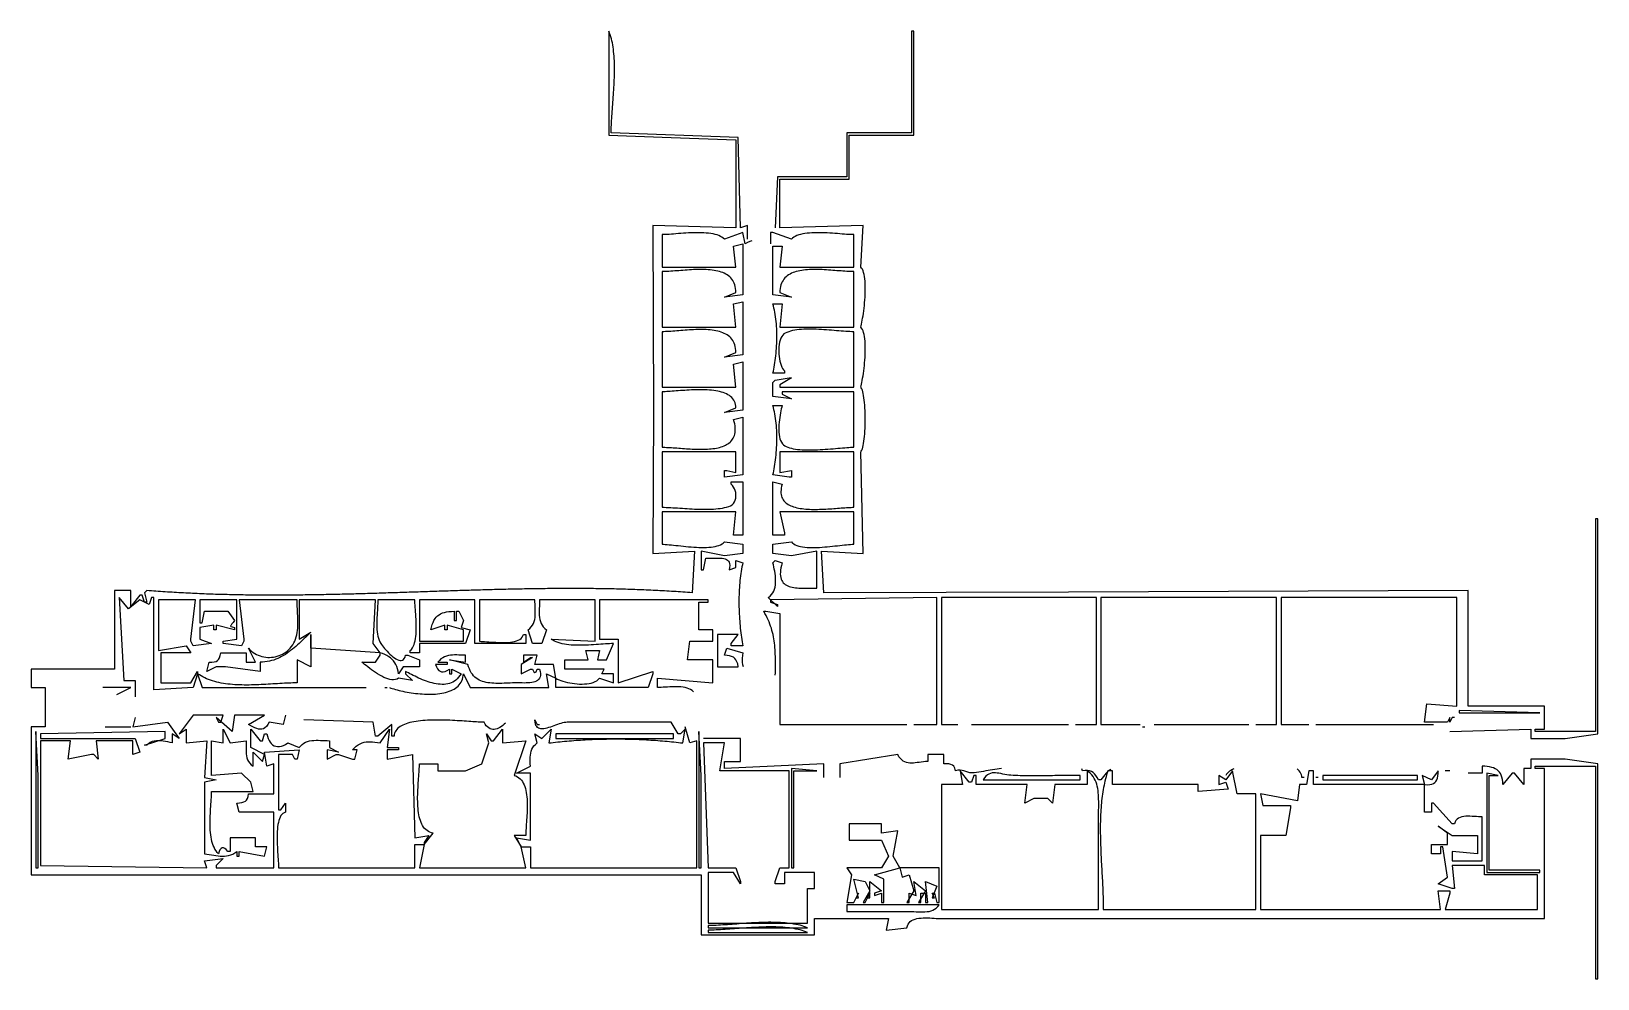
# Model space of a CAD drawing. Header units: metres. Extents: x 282 to 960, y 191 to 601.
import ezdxf

# ---------------------------------------------------------------- set-up
doc = ezdxf.new("R2010")
doc.units = ezdxf.units.M

msp = doc.modelspace()

# ---------------------------------------------------------------- linework, layer by layer
for p, q in [((532, 601), (532, 556)), ((532.308, 600.2232), (532, 601)), ((532.5913, 599.422), (532.308, 600.2232)), ((532.8508, 598.5975), (532.5913, 599.422)), ((533.0871, 597.7507), (532.8508, 598.5975)), ((533.3012, 596.8828), (533.0871, 597.7507)), ((533.4938, 595.9947), (533.3012, 596.8828)), ((664, 601), (663, 601)), ((663, 601), (663, 557)), ((664, 556), (664, 601)), ((533.6658, 595.0875), (533.4938, 595.9947)), ((533.8179, 594.1623), (533.6658, 595.0875)), ((533.9511, 593.2202), (533.8179, 594.1623)), ((534.0661, 592.2621), (533.9511, 593.2202)), ((534.1638, 591.2893), (534.0661, 592.2621)), ((534.2449, 590.3027), (534.1638, 591.2893)), ((534.3102, 589.3035), (534.2449, 590.3027)), ((534.3607, 588.2926), (534.3102, 589.3035)), ((534.3971, 587.2711), (534.3607, 588.2926)), ((534.3965, 582.0429), (534.4182, 583.1011)), ((534.4203, 586.2402), (534.3971, 587.2711)), ((534.4182, 583.1011), (534.43, 584.1541)), ((534.4309, 585.2009), (534.4203, 586.2402)), ((534.43, 584.1541), (534.4309, 585.2009)), ((534.1021, 575.6431), (534.1666, 576.7104)), ((534.1666, 576.7104), (534.226, 577.7788)), ((534.226, 577.7788), (534.2795, 578.8474)), ((534.2795, 578.8474), (534.3263, 579.9149)), ((534.3263, 579.9149), (534.3656, 580.9804)), ((534.3656, 580.9804), (534.3965, 582.0429)), ((533.6542, 569.3232), (533.732, 570.3612)), ((533.732, 570.3612), (533.8096, 571.4068)), ((533.8096, 571.4068), (533.8863, 572.4588)), ((533.8863, 572.4588), (533.9611, 573.5162)), ((533.9611, 573.5162), (534.0333, 574.578)), ((534.0333, 574.578), (534.1021, 575.6431)), ((533.1737, 562.3578), (533.2298, 563.3132)), ((533.2298, 563.3132), (533.2914, 564.2836)), ((533.2914, 564.2836), (533.3577, 565.2679)), ((533.3577, 565.2679), (533.428, 566.2651)), ((533.428, 566.2651), (533.5014, 567.2741)), ((533.5014, 567.2741), (533.5771, 568.2938)), ((533.5771, 568.2938), (533.6542, 569.3232)), ((532, 556), (559, 554.9854)), ((533, 557), (533.0055, 557.843)), ((588, 555), (533, 557)), ((533.0055, 557.843), (533.0214, 558.7075)), ((533.0214, 558.7075), (533.0471, 559.5922)), ((533.0471, 559.5922), (533.0815, 560.4963)), ((533.0815, 560.4963), (533.124, 561.4185)), ((533.124, 561.4185), (533.1737, 562.3578)), ((663, 557), (635, 557)), ((635, 557), (635, 538)), ((636, 537), (636, 556)), ((636, 556), (664, 556)), ((559, 554.9854), (587, 554)), ((587, 554), (587, 516)), ((589, 516), (588, 555)), ((605, 538), (604, 516)), ((635, 538), (605, 538)), ((606, 516), (606, 537)), ((606, 537), (636, 537)), ((587, 516), (551, 517)), ((551, 517), (551.321, 437)), ((592, 517), (589, 516)), ((592, 511), (592, 517)), ((642, 517), (606, 516)), ((641, 499), (642, 517)), ((555.6889, 513.0098), (555, 513)), ((555, 513), (555, 499)), ((556.4444, 513.0375), (555.6889, 513.0098)), ((557.2611, 513.0804), (556.4444, 513.0375)), ((558.1333, 513.1361), (557.2611, 513.0804)), ((559.0558, 513.2018), (558.1333, 513.1361)), ((560.0229, 513.2749), (559.0558, 513.2018)), ((561.0292, 513.3529), (560.0229, 513.2749)), ((562.0692, 513.433), (561.0292, 513.3529)), ((563.1374, 513.5128), (562.0692, 513.433)), ((564.2285, 513.5895), (563.1374, 513.5128)), ((565.3368, 513.6607), (564.2285, 513.5895)), ((566.4569, 513.7235), (565.3368, 513.6607)), ((567.5834, 513.7756), (566.4569, 513.7235)), ((568.7107, 513.8141), (567.5834, 513.7756)), ((569.8335, 513.8366), (568.7107, 513.8141)), ((570.9461, 513.8404), (569.8335, 513.8366)), ((572.0431, 513.8229), (570.9461, 513.8404)), ((573.1192, 513.7815), (572.0431, 513.8229)), ((574.1686, 513.7135), (573.1192, 513.7815)), ((575.1861, 513.6164), (574.1686, 513.7135)), ((576.1662, 513.4876), (575.1861, 513.6164)), ((577.1032, 513.3243), (576.1662, 513.4876)), ((577.9919, 513.1241), (577.1032, 513.3243)), ((578.8266, 512.8843), (577.9919, 513.1241)), ((579.6019, 512.6023), (578.8266, 512.8843)), ((580.3124, 512.2755), (579.6019, 512.6023)), ((580.9526, 511.9012), (580.3124, 512.2755)), ((581.5169, 511.4769), (580.9526, 511.9012)), ((582, 511), (581.5169, 511.4769)), ((590, 514), (582, 511)), ((586, 508), (590, 509)), ((591, 509), (590, 514)), ((590, 509), (590, 487)), ((592.0357, 509.5591), (591, 509)), ((593.0009, 509.9969), (592.0357, 509.5591)), ((593.9104, 510.319), (593.0009, 509.9969)), ((603, 514), (602, 514)), ((602, 514), (602, 509)), ((611, 511), (603, 514)), ((611.483, 511.4769), (611, 511)), ((612.0473, 511.9012), (611.483, 511.4769)), ((612.6875, 512.2755), (612.0473, 511.9012)), ((613.398, 512.6023), (612.6875, 512.2755)), ((614.1733, 512.8844), (613.398, 512.6023)), ((615.008, 513.1242), (614.1733, 512.8844)), ((615.8967, 513.3244), (615.008, 513.1242)), ((616.8337, 513.4876), (615.8967, 513.3244)), ((617.8137, 513.6165), (616.8337, 513.4876)), ((618.8312, 513.7136), (617.8137, 513.6165)), ((619.8807, 513.7815), (618.8312, 513.7136)), ((620.9567, 513.8229), (619.8807, 513.7815)), ((622.0538, 513.8405), (620.9567, 513.8229)), ((623.1664, 513.8367), (622.0538, 513.8405)), ((624.2891, 513.8142), (623.1664, 513.8367)), ((625.4165, 513.7756), (624.2891, 513.8142)), ((626.5429, 513.7236), (625.4165, 513.7756)), ((627.6631, 513.6607), (626.5429, 513.7236)), ((628.7714, 513.5896), (627.6631, 513.6607)), ((629.8624, 513.5128), (628.7714, 513.5896)), ((630.9307, 513.433), (629.8624, 513.5128)), ((631.9707, 513.3529), (630.9307, 513.433)), ((632.977, 513.2749), (631.9707, 513.3529)), ((633.9441, 513.2018), (632.977, 513.2749)), ((634.8665, 513.1361), (633.9441, 513.2018)), ((635.7388, 513.0805), (634.8665, 513.1361)), ((636.5554, 513.0375), (635.7388, 513.0805)), ((637.311, 513.0098), (636.5554, 513.0375)), ((638, 513), (637.311, 513.0098)), ((638, 499), (638, 513)), ((587, 499), (586, 508)), ((603, 487), (603, 508)), ((603, 508), (607, 508)), ((607, 508), (606, 499)), ((555, 499), (587, 499)), ((555.715, 497.0071), (555, 497)), ((555, 497), (555, 473)), ((556.4577, 497.0275), (555.715, 497.0071)), ((557.2263, 497.0598), (556.4577, 497.0275)), ((558.0186, 497.1022), (557.2263, 497.0598)), ((558.8329, 497.1534), (558.0186, 497.1022)), ((559.6671, 497.2118), (558.8329, 497.1534)), ((560.5192, 497.2759), (559.6671, 497.2118)), ((561.3874, 497.3442), (560.5192, 497.2759)), ((562.2697, 497.4151), (561.3874, 497.3442)), ((563.1641, 497.4871), (562.2697, 497.4151)), ((564.0687, 497.5587), (563.1641, 497.4871)), ((564.9816, 497.6284), (564.0687, 497.5587)), ((565.9007, 497.6947), (564.9816, 497.6284)), ((566.8242, 497.756), (565.9007, 497.6947)), ((567.7501, 497.8108), (566.8242, 497.756)), ((568.6764, 497.8577), (567.7501, 497.8108)), ((569.6011, 497.895), (568.6764, 497.8577)), ((570.5225, 497.9213), (569.6011, 497.895)), ((571.4384, 497.935), (570.5225, 497.9213)), ((572.3469, 497.9346), (571.4384, 497.935)), ((573.2462, 497.9186), (572.3469, 497.9346)), ((574.1342, 497.8855), (573.2462, 497.9186)), ((575.009, 497.8338), (574.1342, 497.8855)), ((575.8686, 497.7619), (575.009, 497.8338)), ((576.7111, 497.6683), (575.8686, 497.7619)), ((577.5346, 497.5515), (576.7111, 497.6683)), ((578.337, 497.41), (577.5346, 497.5515)), ((579.1165, 497.2422), (578.337, 497.41)), ((579.8711, 497.0466), (579.1165, 497.2422)), ((580.5989, 496.8218), (579.8711, 497.0466)), ((581.2978, 496.5661), (580.5989, 496.8218)), ((581.966, 496.2782), (581.2978, 496.5661)), ((582.6015, 495.9563), (581.966, 496.2782)), ((583.2023, 495.5991), (582.6015, 495.9563)), ((583.7666, 495.205), (583.2023, 495.5991)), ((584.2923, 494.7725), (583.7666, 495.205)), ((606, 499), (638, 499)), ((609.2333, 495.205), (608.7076, 494.7725)), ((609.7975, 495.5991), (609.2333, 495.205)), ((610.3983, 495.9563), (609.7975, 495.5991)), ((611.0338, 496.2782), (610.3983, 495.9563)), ((611.702, 496.5661), (611.0338, 496.2782)), ((612.4009, 496.8218), (611.702, 496.5661)), ((613.1287, 497.0466), (612.4009, 496.8218)), ((613.8833, 497.2422), (613.1287, 497.0466)), ((614.6628, 497.41), (613.8833, 497.2422)), ((615.4653, 497.5515), (614.6628, 497.41)), ((616.2887, 497.6683), (615.4653, 497.5515)), ((617.1312, 497.7619), (616.2887, 497.6683)), ((617.9909, 497.8338), (617.1312, 497.7619)), ((618.8656, 497.8855), (617.9909, 497.8338)), ((619.7536, 497.9186), (618.8656, 497.8855)), ((620.6529, 497.9346), (619.7536, 497.9186)), ((621.5614, 497.935), (620.6529, 497.9346)), ((622.4774, 497.9213), (621.5614, 497.935)), ((623.3987, 497.895), (622.4774, 497.9213)), ((624.3235, 497.8577), (623.3987, 497.895)), ((625.2498, 497.8108), (624.3235, 497.8577)), ((626.1756, 497.756), (625.2498, 497.8108)), ((627.0991, 497.6947), (626.1756, 497.756)), ((628.0182, 497.6284), (627.0991, 497.6947)), ((628.9311, 497.5587), (628.0182, 497.6284)), ((629.8357, 497.4871), (628.9311, 497.5587)), ((630.7301, 497.4151), (629.8357, 497.4871)), ((631.6124, 497.3442), (630.7301, 497.4151)), ((632.4806, 497.2759), (631.6124, 497.3442)), ((633.3328, 497.2118), (632.4806, 497.2759)), ((634.167, 497.1534), (633.3328, 497.2118)), ((634.9812, 497.1022), (634.167, 497.1534)), ((635.7736, 497.0598), (634.9812, 497.1022)), ((636.5422, 497.0275), (635.7736, 497.0598)), ((637.2849, 497.0071), (636.5422, 497.0275)), ((638, 497), (637.2849, 497.0071)), ((638, 473), (638, 497)), ((641.3782, 498.5611), (641, 499)), ((641.7108, 498.0133), (641.3782, 498.5611)), ((641.9999, 497.3649), (641.7108, 498.0133)), ((642.2473, 496.6242), (641.9999, 497.3649)), ((642.455, 495.7993), (642.2473, 496.6242)), ((642.625, 494.8984), (642.455, 495.7993)), ((584.7774, 494.3001), (584.2923, 494.7725)), ((585.2202, 493.7861), (584.7774, 494.3001)), ((585.6185, 493.2293), (585.2202, 493.7861)), ((585.9705, 492.6279), (585.6185, 493.2293)), ((586.2742, 491.9805), (585.9705, 492.6279)), ((586.5276, 491.2855), (586.2742, 491.9805)), ((586.7289, 490.5415), (586.5276, 491.2855)), ((586.876, 489.7469), (586.7289, 490.5415)), ((586.967, 488.9003), (586.876, 489.7469)), ((587, 488), (586.967, 488.9003)), ((606.0329, 488.9003), (606, 488)), ((606.1239, 489.7469), (606.0329, 488.9003)), ((606.271, 490.5415), (606.1239, 489.7469)), ((606.4722, 491.2855), (606.271, 490.5415)), ((606.7257, 491.9805), (606.4722, 491.2855)), ((607.0294, 492.6279), (606.7257, 491.9805)), ((607.3813, 493.2293), (607.0294, 492.6279)), ((607.7797, 493.7861), (607.3813, 493.2293)), ((608.2224, 494.3001), (607.7797, 493.7861)), ((608.7076, 494.7725), (608.2224, 494.3001)), ((642.7594, 493.9298), (642.625, 494.8984)), ((642.86, 492.9016), (642.7594, 493.9298)), ((642.929, 491.8223), (642.86, 492.9016)), ((642.9268, 487.1564), (642.9651, 488.3587)), ((642.9681, 490.6998), (642.929, 491.8223)), ((642.9651, 488.3587), (642.9795, 489.5425)), ((642.9795, 489.5425), (642.9681, 490.6998)), ((582, 486), (587, 488)), ((590, 487), (582, 486)), ((586, 483), (590, 484)), ((587, 473), (586, 483)), ((590, 484), (590, 461)), ((611, 486), (603, 487)), ((603.2406, 482.138), (603, 483)), ((603, 483), (607, 483)), ((603.4617, 481.2483), (603.2406, 482.138)), ((606, 488), (611, 486)), ((607, 483), (606, 473)), ((642.4478, 481.1572), (642.5754, 482.328)), ((642.5754, 482.328), (642.689, 483.5215)), ((642.689, 483.5215), (642.7868, 484.7296)), ((642.7868, 484.7296), (642.8668, 485.944)), ((642.8668, 485.944), (642.9268, 487.1564)), ((603.6637, 480.3326), (603.4617, 481.2483)), ((603.8469, 479.393), (603.6637, 480.3326)), ((604.0115, 478.4315), (603.8469, 479.393)), ((604.1578, 477.4499), (604.0115, 478.4315)), ((604.2862, 476.4503), (604.1578, 477.4499)), ((604.397, 475.4346), (604.2862, 476.4503)), ((604.4905, 474.4049), (604.397, 475.4346)), ((641.3313, 474.2889), (641.5008, 475.0703)), ((641.5008, 475.0703), (641.6703, 475.932)), ((641.6703, 475.932), (641.8378, 476.8658)), ((641.8378, 476.8658), (642.0013, 477.8634)), ((642.0013, 477.8634), (642.1587, 478.9167)), ((642.1587, 478.9167), (642.3082, 480.0173)), ((642.3082, 480.0173), (642.4478, 481.1572)), ((555, 473), (587, 473)), ((555.715, 471.0071), (555, 471)), ((555, 471), (555, 447)), ((556.4577, 471.0275), (555.715, 471.0071)), ((557.2263, 471.0598), (556.4577, 471.0275)), ((558.0186, 471.1022), (557.2263, 471.0598)), ((558.8329, 471.1534), (558.0186, 471.1022)), ((559.6671, 471.2118), (558.8329, 471.1534)), ((560.5192, 471.2759), (559.6671, 471.2118)), ((561.3874, 471.3442), (560.5192, 471.2759)), ((562.2697, 471.4151), (561.3874, 471.3442)), ((563.1641, 471.4871), (562.2697, 471.4151)), ((564.0687, 471.5587), (563.1641, 471.4871)), ((564.9816, 471.6284), (564.0687, 471.5587)), ((565.9007, 471.6947), (564.9816, 471.6284)), ((566.8242, 471.756), (565.9007, 471.6947)), ((567.7501, 471.8108), (566.8242, 471.756)), ((568.6764, 471.8577), (567.7501, 471.8108)), ((569.6011, 471.895), (568.6764, 471.8577)), ((570.5225, 471.9213), (569.6011, 471.895)), ((571.4384, 471.935), (570.5225, 471.9213)), ((572.3469, 471.9346), (571.4384, 471.935)), ((573.2462, 471.9186), (572.3469, 471.9346)), ((574.1342, 471.8855), (573.2462, 471.9186)), ((575.009, 471.8338), (574.1342, 471.8855)), ((575.8686, 471.7619), (575.009, 471.8338)), ((576.7111, 471.6683), (575.8686, 471.7619)), ((577.5346, 471.5515), (576.7111, 471.6683)), ((578.337, 471.41), (577.5346, 471.5515)), ((579.1165, 471.2422), (578.337, 471.41)), ((579.8711, 471.0466), (579.1165, 471.2422)), ((580.5989, 470.8218), (579.8711, 471.0466)), ((581.2978, 470.5661), (580.5989, 470.8218)), ((581.966, 470.2782), (581.2978, 470.5661)), ((582.6015, 469.9563), (581.966, 470.2782)), ((583.2023, 469.5991), (582.6015, 469.9563)), ((583.7666, 469.205), (583.2023, 469.5991)), ((584.2923, 468.7725), (583.7666, 469.205)), ((584.7774, 468.3001), (584.2923, 468.7725)), ((585.2202, 467.7861), (584.7774, 468.3001)), ((604.567, 473.363), (604.4905, 474.4049)), ((604.6268, 472.3109), (604.567, 473.363)), ((604.6702, 471.2505), (604.6268, 472.3109)), ((604.6975, 470.184), (604.6702, 471.2505)), ((604.6861, 466.9664), (604.7051, 468.04)), ((604.7091, 469.1131), (604.6975, 470.184)), ((604.7051, 468.04), (604.7091, 469.1131)), ((606, 473), (638, 473)), ((606.4245, 468.1558), (606.1226, 467.3352)), ((606.7927, 468.8865), (606.4245, 468.1558)), ((607.2294, 469.5131), (606.7927, 468.8865)), ((607.737, 470.0212), (607.2294, 469.5131)), ((608.3178, 470.3966), (607.737, 470.0212)), ((609.0509, 470.7242), (608.3178, 470.3966)), ((609.8317, 471.0114), (609.0509, 470.7242)), ((610.657, 471.2603), (609.8317, 471.0114)), ((611.5236, 471.4729), (610.657, 471.2603)), ((612.4282, 471.6512), (611.5236, 471.4729)), ((613.3676, 471.7975), (612.4282, 471.6512)), ((614.3387, 471.9136), (613.3676, 471.7975)), ((615.3382, 472.0016), (614.3387, 471.9136)), ((616.3628, 472.0637), (615.3382, 472.0016)), ((617.4094, 472.1018), (616.3628, 472.0637)), ((618.4747, 472.118), (617.4094, 472.1018)), ((619.5556, 472.1144), (618.4747, 472.118)), ((620.6488, 472.093), (619.5556, 472.1144)), ((621.7511, 472.0558), (620.6488, 472.093)), ((622.8592, 472.005), (621.7511, 472.0558)), ((623.9701, 471.9426), (622.8592, 472.005)), ((625.0803, 471.8707), (623.9701, 471.9426)), ((626.1868, 471.7912), (625.0803, 471.8707)), ((627.2863, 471.7062), (626.1868, 471.7912)), ((628.3757, 471.6179), (627.2863, 471.7062)), ((629.4515, 471.5282), (628.3757, 471.6179)), ((630.5108, 471.4393), (629.4515, 471.5282)), ((631.5502, 471.3531), (630.5108, 471.4393)), ((632.5665, 471.2717), (631.5502, 471.3531)), ((633.5566, 471.1973), (632.5665, 471.2717)), ((634.5171, 471.1317), (633.5566, 471.1973)), ((635.445, 471.0771), (634.5171, 471.1317)), ((636.3368, 471.0356), (635.445, 471.0771)), ((637.1896, 471.0092), (636.3368, 471.0356)), ((638, 471), (637.1896, 471.0092)), ((638, 447), (638, 471)), ((641, 473), (641.1637, 473.5961)), ((641.3782, 472.5611), (641, 473)), ((641.1637, 473.5961), (641.3313, 474.2889)), ((641.7108, 472.0133), (641.3782, 472.5611)), ((641.9999, 471.3649), (641.7108, 472.0133)), ((642.2472, 470.6242), (641.9999, 471.3649)), ((642.455, 469.7993), (642.2472, 470.6242)), ((642.625, 468.8984), (642.455, 469.7993)), ((642.7594, 467.9298), (642.625, 468.8984)), ((642.86, 466.9016), (642.7594, 467.9298)), ((582, 460), (587, 462)), ((585.6185, 467.2293), (585.2202, 467.7861)), ((585.9705, 466.6279), (585.6185, 467.2293)), ((586.2742, 465.9805), (585.9705, 466.6279)), ((586.5276, 465.2855), (586.2742, 465.9805)), ((586.7289, 464.5415), (586.5276, 465.2855)), ((586.876, 463.7469), (586.7289, 464.5415)), ((586.967, 462.9003), (586.876, 463.7469)), ((587, 462), (586.967, 462.9003)), ((604.2706, 460.6279), (604.3741, 461.6623)), ((604.3741, 461.6623), (604.4644, 462.7081)), ((604.4644, 462.7081), (604.541, 463.7634)), ((604.541, 463.7634), (604.6037, 464.8262)), ((604.6037, 464.8262), (604.6521, 465.8945)), ((604.6521, 465.8945), (604.6861, 466.9664)), ((605.5322, 463.4416), (605.5275, 462.3871)), ((605.5275, 462.3871), (605.5755, 461.3288)), ((605.5917, 464.478), (605.5322, 463.4416)), ((605.5755, 461.3288), (605.6739, 460.2811)), ((605.7085, 465.482), (605.5917, 464.478)), ((605.8846, 466.4392), (605.7085, 465.482)), ((606.1226, 467.3352), (605.8846, 466.4392)), ((642.9289, 465.8223), (642.86, 466.9016)), ((642.8667, 459.944), (642.9268, 461.1564)), ((642.9268, 461.1564), (642.965, 462.3587)), ((642.9681, 464.6998), (642.9289, 465.8223)), ((642.965, 462.3587), (642.9794, 463.5425)), ((642.9794, 463.5425), (642.9681, 464.6998)), ((590, 461), (582, 460)), ((586, 457), (590, 458)), ((587, 447), (586, 457)), ((590, 458), (590, 437)), ((603.1989, 453.8722), (603.387, 454.7715)), ((603.387, 454.7715), (603.5639, 455.6961)), ((603.5639, 455.6961), (603.7294, 456.6439)), ((603.7294, 456.6439), (603.8831, 457.6129)), ((603.8831, 457.6129), (604.0248, 458.6012)), ((604.0248, 458.6012), (604.154, 459.6068)), ((604.154, 459.6068), (604.2706, 460.6279)), ((605.6739, 460.2811), (605.8203, 459.2582)), ((605.8203, 459.2582), (606.0125, 458.2746)), ((606.0125, 458.2746), (606.2482, 457.3446)), ((606.2482, 457.3446), (606.5252, 456.4825)), ((606.5252, 456.4825), (606.8411, 455.7026)), ((606.8411, 455.7026), (607.1937, 455.0193)), ((607.1937, 455.0193), (607.5808, 454.447)), ((607.5808, 454.447), (608, 454)), ((642.3082, 454.0173), (642.4477, 455.1572)), ((642.4477, 455.1572), (642.5753, 456.328)), ((642.5753, 456.328), (642.689, 457.5215)), ((642.689, 457.5215), (642.7868, 458.7296)), ((642.7868, 458.7296), (642.8667, 459.944)), ((603, 453), (603.1989, 453.8722)), ((608, 453), (603, 453)), ((603, 449), (604, 450)), ((603, 443), (603, 449)), ((604, 450), (610, 451)), ((611, 451), (606, 448)), ((606, 448), (606, 447)), ((608, 454), (608, 453)), ((610, 451), (611, 451)), ((641, 447), (641.1637, 447.5961)), ((641.1637, 447.5961), (641.3313, 448.2889)), ((641.3313, 448.2889), (641.5008, 449.0703)), ((641.5008, 449.0703), (641.6703, 449.932)), ((641.6703, 449.932), (641.8378, 450.8658)), ((641.8378, 450.8658), (642.0012, 451.8634)), ((642.0012, 451.8634), (642.1587, 452.9167)), ((642.1587, 452.9167), (642.3082, 454.0173)), ((555, 447), (587, 447)), ((555.6319, 445.0071), (555, 445)), ((555, 445), (555, 421)), ((556.307, 445.0277), (555.6319, 445.0071)), ((557.0225, 445.0599), (556.307, 445.0277)), ((557.7756, 445.1024), (557.0225, 445.0599)), ((558.5635, 445.1535), (557.7756, 445.1024)), ((559.3835, 445.2117), (558.5635, 445.1535)), ((560.2328, 445.2753), (559.3835, 445.2117)), ((561.1087, 445.3429), (560.2328, 445.2753)), ((562.0084, 445.4129), (561.1087, 445.3429)), ((562.9291, 445.4836), (562.0084, 445.4129)), ((563.868, 445.5536), (562.9291, 445.4836)), ((564.8224, 445.6212), (563.868, 445.5536)), ((565.7896, 445.6849), (564.8224, 445.6212)), ((566.7667, 445.7431), (565.7896, 445.6849)), ((567.7509, 445.7942), (566.7667, 445.7431)), ((568.7397, 445.8368), (567.7509, 445.7942)), ((569.73, 445.8691), (568.7397, 445.8368)), ((570.7193, 445.8897), (569.73, 445.8691)), ((571.7047, 445.897), (570.7193, 445.8897)), ((572.6834, 445.8894), (571.7047, 445.897)), ((573.6527, 445.8654), (572.6834, 445.8894)), ((574.6099, 445.8233), (573.6527, 445.8654)), ((575.5521, 445.7616), (574.6099, 445.8233)), ((576.4766, 445.6788), (575.5521, 445.7616)), ((577.3807, 445.5733), (576.4766, 445.6788)), ((578.2615, 445.4434), (577.3807, 445.5733)), ((579.1163, 445.2877), (578.2615, 445.4434)), ((579.9423, 445.1046), (579.1163, 445.2877)), ((580.7368, 444.8924), (579.9423, 445.1046)), ((581.497, 444.6497), (580.7368, 444.8924)), ((582.2202, 444.3749), (581.497, 444.6497)), ((582.9035, 444.0664), (582.2202, 444.3749)), ((583.5442, 443.7226), (582.9035, 444.0664)), ((584.1396, 443.3419), (583.5442, 443.7226)), ((584.6868, 442.9229), (584.1396, 443.3419)), ((585.1831, 442.4639), (584.6868, 442.9229)), ((585.6258, 441.9633), (585.1831, 442.4639)), ((586.012, 441.4197), (585.6258, 441.9633)), ((586.339, 440.8314), (586.012, 441.4197)), ((586.6041, 440.1968), (586.339, 440.8314)), ((611, 442), (603, 443)), ((606, 447), (638, 447)), ((638, 445), (607, 445)), ((607, 445), (607, 444)), ((607, 444), (611, 442)), ((638, 421), (638, 445)), ((641.2563, 446.6813), (641, 447)), ((641.495, 446.2355), (641.2563, 446.6813)), ((641.7159, 445.6716), (641.495, 446.2355)), ((641.9192, 444.9987), (641.7159, 445.6716)), ((642.1049, 444.2258), (641.9192, 444.9987)), ((642.2728, 443.3622), (642.1049, 444.2258)), ((642.4231, 442.4167), (642.2728, 443.3622)), ((642.5557, 441.3986), (642.4231, 442.4167)), ((642.6706, 440.3169), (642.5557, 441.3986)), ((551.321, 437), (551, 375)), ((582, 436), (587, 438)), ((590, 437), (582, 436)), ((586, 433), (590, 434)), ((586.8045, 439.5144), (586.6041, 440.1968)), ((586.9373, 438.7827), (586.8045, 439.5144)), ((587, 438), (586.9373, 438.7827)), ((590, 434), (590, 409)), ((603.2406, 438.138), (603, 439)), ((603, 439), (607, 439)), ((603.4617, 437.2483), (603.2406, 438.138)), ((603.6637, 436.3326), (603.4617, 437.2483)), ((603.8469, 435.393), (603.6637, 436.3326)), ((604.0115, 434.4315), (603.8469, 435.393)), ((604.1578, 433.4499), (604.0115, 434.4315)), ((605.9296, 433.924), (605.7889, 432.8763)), ((606.0901, 434.935), (605.9296, 433.924)), ((606.2649, 435.8968), (606.0901, 434.935)), ((606.4487, 436.7968), (606.2649, 435.8968)), ((606.6361, 437.6224), (606.4487, 436.7968)), ((606.8216, 438.361), (606.6361, 437.6224)), ((607, 439), (606.8216, 438.361)), ((642.7678, 439.1806), (642.6706, 440.3169)), ((642.8474, 437.999), (642.7678, 439.1806)), ((642.9092, 436.781), (642.8474, 437.999)), ((642.9534, 435.5358), (642.9092, 436.781)), ((642.98, 434.2724), (642.9534, 435.5358)), ((642.9888, 432.9999), (642.98, 434.2724)), ((586.2556, 432.0576), (586, 433)), ((586.4529, 431.1606), (586.2556, 432.0576)), ((586.5935, 430.3079), (586.4529, 431.1606)), ((586.5003, 426.6724), (586.6198, 427.3193)), ((586.6788, 429.4985), (586.5935, 430.3079)), ((586.6198, 427.3193), (586.6904, 428.0052)), ((586.7106, 428.7313), (586.6788, 429.4985)), ((586.6904, 428.0052), (586.7106, 428.7313)), ((604.2862, 432.4503), (604.1578, 433.4499)), ((604.397, 431.4346), (604.2862, 432.4503)), ((604.4905, 430.4049), (604.397, 431.4346)), ((604.567, 429.363), (604.4905, 430.4049)), ((604.6268, 428.3109), (604.567, 429.363)), ((604.6702, 427.2505), (604.6268, 428.3109)), ((604.6975, 426.184), (604.6702, 427.2505)), ((605.5392, 429.6393), (605.5314, 428.5709)), ((605.5314, 428.5709), (605.5703, 427.5288)), ((605.5883, 430.7214), (605.5392, 429.6393)), ((605.5703, 427.5288), (605.6613, 426.5256)), ((605.6733, 431.8046), (605.5883, 430.7214)), ((605.7889, 432.8763), (605.6733, 431.8046)), ((642.7678, 426.8192), (642.8474, 428.0008)), ((642.8474, 428.0008), (642.9092, 429.2188)), ((642.9092, 429.2188), (642.9534, 430.464)), ((642.9534, 430.464), (642.98, 431.7274)), ((642.98, 431.7274), (642.9888, 432.9999)), ((555, 421), (555.6269, 420.9945)), ((555.6269, 420.9945), (556.2794, 420.9787)), ((556.2794, 420.9787), (556.9561, 420.9538)), ((556.9561, 420.9538), (557.6552, 420.9207)), ((557.6552, 420.9207), (558.3753, 420.8805)), ((558.3753, 420.8805), (559.1146, 420.8343)), ((559.1146, 420.8343), (559.8717, 420.783)), ((559.8717, 420.783), (560.6449, 420.7278)), ((560.6449, 420.7278), (561.4327, 420.6697)), ((561.4327, 420.6697), (562.2335, 420.6097)), ((562.2335, 420.6097), (563.0456, 420.5489)), ((563.0456, 420.5489), (563.8676, 420.4883)), ((563.8676, 420.4883), (564.6978, 420.4291)), ((564.6978, 420.4291), (565.5346, 420.3721)), ((565.5346, 420.3721), (566.3765, 420.3186)), ((576.2963, 420.3222), (577.0596, 420.4082)), ((577.0596, 420.4082), (577.8058, 420.5122)), ((577.8058, 420.5122), (578.5333, 420.6354)), ((578.5333, 420.6354), (579.2405, 420.7787)), ((579.2405, 420.7787), (579.9257, 420.9433)), ((579.9257, 420.9433), (580.5876, 421.1302)), ((580.5876, 421.1302), (581.2243, 421.3403)), ((581.2243, 421.3403), (581.8344, 421.5749)), ((581.8344, 421.5749), (582.4163, 421.8348)), ((582.4163, 421.8348), (582.9683, 422.1213)), ((582.9683, 422.1213), (583.489, 422.4352)), ((583.489, 422.4352), (583.9766, 422.7778)), ((583.9766, 422.7778), (584.4297, 423.1499)), ((584.4297, 423.1499), (584.8467, 423.5527)), ((584.8467, 423.5527), (585.2259, 423.9873)), ((585.2259, 423.9873), (585.5657, 424.4546)), ((585.5657, 424.4546), (585.8647, 424.9557)), ((585.8647, 424.9557), (586.1212, 425.4917)), ((586.1212, 425.4917), (586.3336, 426.0636)), ((586.3336, 426.0636), (586.5003, 426.6724)), ((604.541, 419.7634), (604.6037, 420.8262)), ((604.6037, 420.8262), (604.6521, 421.8945)), ((604.6521, 421.8945), (604.6861, 422.9664)), ((604.6861, 422.9664), (604.7051, 424.04)), ((604.7091, 425.1131), (604.6975, 426.184)), ((604.7051, 424.04), (604.7091, 425.1131)), ((605.6613, 426.5256), (605.8098, 425.5738)), ((605.8098, 425.5738), (606.0212, 424.6861)), ((606.0212, 424.6861), (606.3008, 423.8751)), ((606.3008, 423.8751), (606.6541, 423.1533)), ((606.6541, 423.1533), (607.0865, 422.5333)), ((607.0865, 422.5333), (607.6034, 422.0277)), ((607.6033, 422.0277), (608.1461, 421.6485)), ((608.1461, 421.6485), (608.7595, 421.3114)), ((608.7595, 421.3114), (609.4388, 421.0145)), ((609.4388, 421.0145), (610.1797, 420.7557)), ((610.1797, 420.7557), (610.9779, 420.5332)), ((610.9779, 420.5332), (611.8287, 420.3449)), ((627.9199, 420.286), (629.0142, 420.377)), ((629.0142, 420.377), (630.0862, 420.4687)), ((630.0862, 420.4687), (631.1314, 420.5592)), ((631.1314, 420.5592), (632.1454, 420.6464)), ((632.1454, 420.6464), (633.1239, 420.7283)), ((633.1239, 420.7283), (634.0624, 420.8031)), ((634.0624, 420.8031), (634.9564, 420.8687)), ((634.9564, 420.8687), (635.8016, 420.9232)), ((635.8016, 420.9232), (636.5935, 420.9645)), ((636.5935, 420.9645), (637.3278, 420.9908)), ((637.3278, 420.9908), (638, 421)), ((641.7159, 420.3283), (641.9192, 421.0012)), ((641.9192, 421.0012), (642.1049, 421.774)), ((642.1049, 421.774), (642.2728, 422.6377)), ((642.2728, 422.6377), (642.4231, 423.5831)), ((642.4231, 423.5831), (642.5557, 424.6013)), ((642.5557, 424.6013), (642.6706, 425.683)), ((642.6706, 425.683), (642.7678, 426.8192)), ((587, 419), (555, 419)), ((555, 419), (555, 395)), ((566.3765, 420.3186), (567.2219, 420.2695)), ((567.2219, 420.2695), (568.0691, 420.2259)), ((568.0691, 420.2259), (568.9166, 420.1888)), ((568.9166, 420.1888), (569.7629, 420.1593)), ((569.7629, 420.1593), (570.6062, 420.1384)), ((570.6062, 420.1384), (571.4451, 420.1272)), ((571.4451, 420.1272), (572.278, 420.1268)), ((572.278, 420.1268), (573.1033, 420.1381)), ((573.1033, 420.1381), (573.9193, 420.1622)), ((573.9193, 420.1622), (574.7245, 420.2003)), ((574.7245, 420.2003), (575.5174, 420.2532)), ((575.5174, 420.2532), (576.2963, 420.3222)), ((587, 410), (587, 419)), ((603.7294, 412.6439), (603.8831, 413.6129)), ((603.8831, 413.6129), (604.0248, 414.6012)), ((604.0248, 414.6012), (604.154, 415.6068)), ((604.154, 415.6068), (604.2706, 416.6279)), ((604.2706, 416.6279), (604.3741, 417.6623)), ((604.3741, 417.6623), (604.4644, 418.7081)), ((604.4644, 418.7081), (604.541, 419.7634)), ((638, 419), (606, 419)), ((606, 419), (606, 410)), ((611.8287, 420.3449), (612.728, 420.1888)), ((612.728, 420.1888), (613.6712, 420.063)), ((613.6712, 420.063), (614.6538, 419.9655)), ((614.6538, 419.9655), (615.6716, 419.8944)), ((615.6716, 419.8944), (616.7201, 419.8476)), ((616.7201, 419.8476), (617.7948, 419.8232)), ((617.7948, 419.8232), (618.8913, 419.8193)), ((618.8913, 419.8193), (620.0053, 419.8338)), ((620.0053, 419.8338), (621.1323, 419.8647)), ((621.1323, 419.8647), (622.2678, 419.9102)), ((622.2678, 419.9102), (623.4076, 419.9682)), ((623.4076, 419.9682), (624.547, 420.0367)), ((624.547, 420.0367), (625.6819, 420.1138)), ((625.6819, 420.1138), (626.8076, 420.1976)), ((626.8076, 420.1976), (627.9199, 420.286)), ((638, 395), (638, 419)), ((641, 419), (641.2563, 419.3186)), ((642, 375), (641, 419)), ((641.2563, 419.3186), (641.495, 419.7644)), ((641.495, 419.7644), (641.7159, 420.3283)), ((582, 408), (582, 411)), ((582, 411), (583, 411)), ((590, 409), (582, 408)), ((583, 411), (587, 410)), ((603, 409), (603.1989, 409.8722)), ((610, 408), (603, 409)), ((603.1989, 409.8722), (603.387, 410.7715)), ((603.387, 410.7715), (603.5639, 411.6961)), ((603.5639, 411.6961), (603.7294, 412.6439)), ((606, 410), (611, 411)), ((611, 408), (610, 408)), ((611, 411), (611, 408)), ((585, 405), (585, 406)), ((585, 406), (590, 406)), ((585.5411, 404.4413), (585, 405)), ((586.0059, 403.7875), (585.5411, 404.4413)), ((586.3895, 403.0571), (586.0059, 403.7875)), ((586.6871, 402.2688), (586.3895, 403.0571)), ((586.8936, 401.4414), (586.6871, 402.2688)), ((587.0043, 400.5936), (586.8936, 401.4414)), ((587.0143, 399.7439), (587.0043, 400.5936)), ((590, 406), (590, 383)), ((603, 383), (603, 406)), ((603, 406), (607, 405)), ((606.5123, 402.5476), (606.4755, 401.8167)), ((606.4755, 401.8167), (606.4982, 401.1272)), ((606.4982, 401.1272), (606.5785, 400.478)), ((606.6107, 403.3211), (606.5123, 402.5476)), ((606.5785, 400.478), (606.7143, 399.868)), ((606.7726, 404.1381), (606.6107, 403.3211)), ((607, 405), (606.7726, 404.1381)), ((555, 395), (555.9075, 394.9926)), ((555.9075, 394.9926), (556.8363, 394.9715)), ((556.8363, 394.9715), (557.7847, 394.9385)), ((557.7847, 394.9385), (558.7511, 394.8951)), ((558.7511, 394.8951), (559.7337, 394.8431)), ((559.7337, 394.8431), (560.731, 394.7841)), ((560.731, 394.7841), (561.7412, 394.7197)), ((561.7412, 394.7197), (562.7627, 394.6516)), ((562.7627, 394.6516), (563.7938, 394.5816)), ((563.7938, 394.5816), (564.8327, 394.5111)), ((564.8327, 394.5111), (565.878, 394.442)), ((565.878, 394.442), (566.9278, 394.3759)), ((566.9278, 394.3759), (567.9804, 394.3144)), ((567.9804, 394.3144), (569.0343, 394.2592)), ((569.0343, 394.2592), (570.0878, 394.2119)), ((570.0878, 394.2119), (571.1391, 394.1743)), ((571.1391, 394.1743), (572.1866, 394.148)), ((572.1866, 394.148), (573.2287, 394.1346)), ((573.2287, 394.1346), (574.2636, 394.1358)), ((574.2636, 394.1358), (575.2897, 394.1534)), ((575.2897, 394.1534), (576.3053, 394.1888)), ((576.3053, 394.1888), (577.3088, 394.2439)), ((577.3088, 394.2439), (578.2984, 394.3202)), ((578.2984, 394.3202), (579.2725, 394.4194)), ((579.2725, 394.4194), (580.2294, 394.5433)), ((580.2294, 394.5433), (581.1675, 394.6934)), ((581.1675, 394.6934), (582.085, 394.8714)), ((582.085, 394.8714), (582.9803, 395.079)), ((582.9803, 395.079), (583.8518, 395.3179)), ((583.8518, 395.3179), (584.6841, 395.6563)), ((584.6841, 395.6563), (585.3814, 396.1238)), ((585.3814, 396.1238), (585.9487, 396.7018)), ((585.9487, 396.7018), (586.3907, 397.3715)), ((586.3907, 397.3715), (586.7123, 398.1142)), ((586.7123, 398.1142), (586.9186, 398.9112)), ((586.9186, 398.9112), (587.0143, 399.7439)), ((606.7143, 399.868), (606.9036, 399.2961)), ((606.9036, 399.2961), (607.1445, 398.7612)), ((607.1445, 398.7612), (607.435, 398.2621)), ((607.435, 398.2621), (607.7731, 397.7978)), ((607.7731, 397.7978), (608.1568, 397.3672)), ((608.1568, 397.3672), (608.584, 396.9691)), ((608.584, 396.9691), (609.0528, 396.6024)), ((609.0528, 396.6024), (609.5613, 396.2661)), ((609.5613, 396.2661), (610.1073, 395.9589)), ((610.1073, 395.9589), (610.689, 395.6799)), ((610.689, 395.6799), (611.3043, 395.4279)), ((611.3043, 395.4279), (611.9512, 395.2017)), ((611.9512, 395.2017), (612.6278, 395.0004)), ((612.6278, 395.0004), (613.332, 394.8227)), ((613.332, 394.8227), (614.0619, 394.6675)), ((614.0619, 394.6675), (614.8154, 394.5338)), ((614.8154, 394.5338), (615.5906, 394.4204)), ((615.5906, 394.4204), (616.3855, 394.3263)), ((616.3855, 394.3263), (617.198, 394.2503)), ((617.198, 394.2503), (618.0262, 394.1913)), ((618.0262, 394.1913), (618.8682, 394.1482)), ((618.8682, 394.1482), (619.7218, 394.1199)), ((619.7218, 394.1199), (620.5851, 394.1053)), ((620.5851, 394.1053), (621.4562, 394.1032)), ((621.4562, 394.1032), (622.3329, 394.1126)), ((622.3329, 394.1126), (623.2134, 394.1324)), ((623.2134, 394.1324), (624.0956, 394.1614)), ((624.0956, 394.1614), (624.9776, 394.1986)), ((624.9776, 394.1986), (625.8573, 394.2427)), ((625.8573, 394.2427), (626.7328, 394.2928)), ((626.7328, 394.2928), (627.602, 394.3477)), ((627.602, 394.3477), (628.463, 394.4063)), ((628.463, 394.4063), (629.3138, 394.4675)), ((629.3138, 394.4675), (630.1523, 394.5302)), ((630.1523, 394.5302), (630.9767, 394.5932)), ((630.9767, 394.5932), (631.7848, 394.6555)), ((631.7848, 394.6555), (632.5747, 394.716)), ((632.5747, 394.716), (633.3445, 394.7735)), ((633.3445, 394.7735), (634.092, 394.8269)), ((634.092, 394.8269), (634.8154, 394.8752)), ((634.8154, 394.8752), (635.5127, 394.9171)), ((635.5127, 394.9171), (636.1817, 394.9517)), ((636.1817, 394.9517), (636.8206, 394.9778)), ((636.8206, 394.9778), (637.4273, 394.9942)), ((637.4273, 394.9942), (638, 395)), ((587, 393), (555, 393)), ((555, 393), (555, 379)), ((586, 383), (587, 393)), ((638, 393), (606, 393)), ((606, 393), (608, 384)), ((638, 379), (638, 393)), ((960, 390), (959, 390)), ((959, 390), (959, 298)), ((960, 297), (960, 390)), ((581.5332, 379.5455), (582, 380)), ((582, 380), (590, 379)), ((590, 383), (586, 383)), ((608, 383), (603, 383)), ((603, 379), (611, 380)), ((608, 384), (608, 383)), ((611, 380), (611.477, 379.5334)), ((551, 375), (569, 376)), ((555, 379), (555.6805, 378.9873)), ((555.6805, 378.9873), (556.43, 378.9514)), ((556.43, 378.9514), (557.2427, 378.8952)), ((557.2427, 378.8952), (558.1131, 378.8217)), ((558.1131, 378.8217), (559.0354, 378.7338)), ((559.0354, 378.7338), (560.004, 378.6344)), ((560.004, 378.6344), (561.0131, 378.5266)), ((561.0131, 378.5266), (562.0572, 378.4132)), ((562.0572, 378.4132), (563.1305, 378.2973)), ((563.1305, 378.2973), (564.2274, 378.1818)), ((564.2274, 378.1818), (565.3421, 378.0697)), ((565.3421, 378.0697), (566.4691, 377.9639)), ((566.4691, 377.9639), (567.6026, 377.8674)), ((567.6026, 377.8674), (568.737, 377.7831)), ((569, 376), (568, 358)), ((568.737, 377.7831), (569.8666, 377.714)), ((569.8666, 377.714), (570.9858, 377.6631)), ((570.9858, 377.6631), (572.0887, 377.6333)), ((582, 374), (572, 376)), ((572, 376), (572, 368)), ((572.0887, 377.6333), (573.1699, 377.6275)), ((573, 368), (574, 373)), ((573.1699, 377.6275), (574.2236, 377.6488)), ((574, 373), (574.751, 372.9412)), ((574.2236, 377.6488), (575.244, 377.7002)), ((574.751, 372.9412), (575.5352, 372.9205)), ((575.244, 377.7002), (576.2257, 377.7844)), ((575.5352, 372.9205), (576.3421, 372.9271)), ((576.2257, 377.7844), (577.1629, 377.9046)), ((576.3421, 372.9271), (577.1617, 372.9502)), ((577.1617, 372.9502), (577.9835, 372.9792)), ((577.1629, 377.9046), (578.0498, 378.0636)), ((577.9835, 372.9792), (578.7975, 373.0033)), ((578.0498, 378.0636), (578.8809, 378.2645)), ((578.7975, 373.0033), (579.5933, 373.0118)), ((578.8809, 378.2645), (579.6505, 378.5102)), ((579.5933, 373.0118), (580.3607, 372.9941)), ((579.6505, 378.5102), (580.3528, 378.8036)), ((580.3528, 378.8036), (580.9823, 379.1477)), ((580.3607, 372.9941), (581.0895, 372.9394)), ((580.9823, 379.1477), (581.5332, 379.5455)), ((581.0895, 372.9394), (581.7694, 372.8369)), ((590, 375), (582, 374)), ((590, 379), (590, 375)), ((603, 375), (603, 379)), ((611, 374), (603, 375)), ((622, 376), (611, 374)), ((611.477, 379.5334), (612.0363, 379.1252)), ((612.0363, 379.1252), (612.6723, 378.7723)), ((612.6723, 378.7723), (613.3794, 378.4716)), ((613.3794, 378.4716), (614.1523, 378.22)), ((614.1523, 378.22), (614.9852, 378.0146)), ((614.9852, 378.0146), (615.8728, 377.8522)), ((615.8728, 377.8522), (616.8093, 377.7299)), ((616.8093, 377.7299), (617.7894, 377.6445)), ((617.7894, 377.6445), (618.8074, 377.5931)), ((618.8074, 377.5931), (619.8579, 377.5725)), ((619.8579, 377.5725), (620.9352, 377.5797)), ((620.9352, 377.5797), (622.0339, 377.6117)), ((622, 360), (622, 376)), ((622.0339, 377.6117), (623.1485, 377.6653)), ((623.1485, 377.6653), (624.2733, 377.7377)), ((625, 358), (624, 376)), ((624, 376), (642, 375)), ((624.2733, 377.7377), (625.4028, 377.8256)), ((625.4028, 377.8256), (626.5316, 377.9261)), ((626.5316, 377.9261), (627.6541, 378.036)), ((627.6541, 378.036), (628.7646, 378.1525)), ((628.7646, 378.1525), (629.8578, 378.2723)), ((629.8578, 378.2723), (630.9281, 378.3925)), ((630.9281, 378.3925), (631.9698, 378.5099)), ((631.9698, 378.5099), (632.9776, 378.6216)), ((632.9776, 378.6216), (633.9458, 378.7245)), ((633.9458, 378.7245), (634.869, 378.8155)), ((634.869, 378.8155), (635.7415, 378.8916)), ((635.7415, 378.8916), (636.5578, 378.9498)), ((636.5578, 378.9498), (637.3125, 378.9869)), ((637.3125, 378.9869), (638, 379)), ((572, 368), (573, 368)), ((581.7694, 372.8369), (582.3902, 372.676)), ((582.3902, 372.676), (582.9417, 372.446)), ((582.9417, 372.446), (583.4136, 372.1361)), ((583.4136, 372.1361), (583.7956, 371.7357)), ((583.7956, 371.7357), (584.0776, 371.234)), ((584.2207, 369.0139), (584, 368)), ((584, 368), (587, 369)), ((584.0776, 371.234), (584.2492, 370.6202)), ((584.3004, 369.8838), (584.2207, 369.0139)), ((584.2492, 370.6202), (584.3004, 369.8838)), ((587, 369), (587, 372)), ((587, 372), (590, 371)), ((589.1079, 366.3245), (588.9704, 365.3492)), ((589.2588, 367.2877), (589.1079, 366.3245)), ((589.4232, 368.2377), (589.2588, 367.2877)), ((589.6014, 369.1737), (589.4232, 368.2377)), ((589.7936, 370.0948), (589.6014, 369.1737)), ((590, 371), (589.7936, 370.0948)), ((603, 371), (604, 372)), ((603.204, 370.1308), (603, 371)), ((603.408, 369.2201), (603.204, 370.1308)), ((603.6041, 368.2757), (603.408, 369.2201)), ((603.7841, 367.3058), (603.6041, 368.2757)), ((603.9399, 366.3183), (603.7841, 367.3058)), ((604.0636, 365.3211), (603.9399, 366.3183)), ((604, 372), (607, 371)), ((606.2185, 366.8889), (606.2071, 366.0506)), ((606.3009, 367.7999), (606.2185, 366.8889)), ((606.4567, 368.7868), (606.3009, 367.7999)), ((606.6889, 369.8525), (606.4567, 368.7868)), ((607, 371), (606.6889, 369.8525)), ((481.4402, 359.3465), (480.4422, 359.3201)), ((482.4382, 359.3725), (481.4402, 359.3465)), ((483.4362, 359.3979), (482.4382, 359.3725)), ((484.4341, 359.4228), (483.4362, 359.3979)), ((485.432, 359.4472), (484.4341, 359.4228)), ((486.4299, 359.471), (485.432, 359.4472)), ((487.4277, 359.4942), (486.4299, 359.471)), ((488.4255, 359.5169), (487.4277, 359.4942)), ((489.4232, 359.5389), (488.4255, 359.5169)), ((490.4209, 359.5604), (489.4232, 359.5389)), ((491.4185, 359.5812), (490.4209, 359.5604)), ((492.4161, 359.6013), (491.4185, 359.5812)), ((493.4136, 359.6208), (492.4161, 359.6013)), ((494.4111, 359.6396), (493.4136, 359.6208)), ((495.4085, 359.6577), (494.4111, 359.6396)), ((496.4059, 359.6751), (495.4085, 359.6577)), ((497.4032, 359.6917), (496.4059, 359.6751)), ((498.4005, 359.7076), (497.4032, 359.6917)), ((499.3977, 359.7228), (498.4005, 359.7076)), ((500.3948, 359.7371), (499.3977, 359.7228)), ((501.3919, 359.7507), (500.3948, 359.7371)), ((502.389, 359.7634), (501.3919, 359.7507)), ((503.3859, 359.7754), (502.389, 359.7634)), ((504.3828, 359.7864), (503.3859, 359.7754)), ((505.3797, 359.7967), (504.3828, 359.7864)), ((506.3765, 359.806), (505.3797, 359.7967)), ((507.3732, 359.8144), (506.3765, 359.806)), ((508.3698, 359.822), (507.3732, 359.8144)), ((509.3664, 359.8286), (508.3698, 359.822)), ((510.3629, 359.8343), (509.3664, 359.8286)), ((511.3593, 359.839), (510.3629, 359.8343)), ((512.3557, 359.8427), (511.3593, 359.839)), ((513.352, 359.8455), (512.3557, 359.8427)), ((514.3482, 359.8472), (513.352, 359.8455)), ((515.3444, 359.848), (514.3482, 359.8472)), ((516.3404, 359.8476), (515.3444, 359.848)), ((517.3364, 359.8463), (516.3404, 359.8476)), ((518.3323, 359.8438), (517.3364, 359.8463)), ((519.3281, 359.8403), (518.3323, 359.8438)), ((520.3239, 359.8357), (519.3281, 359.8403)), ((521.3195, 359.8299), (520.3239, 359.8357)), ((522.3151, 359.823), (521.3195, 359.8299)), ((523.3106, 359.815), (522.3151, 359.823)), ((524.306, 359.8058), (523.3106, 359.815)), ((525.3013, 359.7954), (524.306, 359.8058)), ((526.2966, 359.7838), (525.3013, 359.7954)), ((527.2917, 359.771), (526.2966, 359.7838)), ((528.2867, 359.757), (527.2917, 359.771)), ((529.2817, 359.7417), (528.2867, 359.757)), ((530.2766, 359.7252), (529.2817, 359.7417)), ((531.2713, 359.7073), (530.2766, 359.7252)), ((532.266, 359.6882), (531.2713, 359.7073)), ((533.2606, 359.6678), (532.266, 359.6882)), ((534.255, 359.646), (533.2606, 359.6678)), ((535.2494, 359.6229), (534.255, 359.646)), ((536.2437, 359.5984), (535.2494, 359.6229)), ((537.2378, 359.5726), (536.2437, 359.5984)), ((538.2319, 359.5453), (537.2378, 359.5726)), ((539.2259, 359.5167), (538.2319, 359.5453)), ((540.2197, 359.4866), (539.2259, 359.5167)), ((541.2135, 359.4551), (540.2197, 359.4866)), ((542.2071, 359.4221), (541.2135, 359.4551)), ((543.2007, 359.3877), (542.2071, 359.4221)), ((544.1941, 359.3517), (543.2007, 359.3877)), ((545.1874, 359.3143), (544.1941, 359.3517)), ((588.4756, 360.3219), (588.4137, 359.2928)), ((588.5496, 361.3443), (588.4756, 360.3219)), ((588.6358, 362.3592), (588.5496, 361.3443)), ((588.7346, 363.3656), (588.6358, 362.3592)), ((588.846, 364.3625), (588.7346, 363.3656)), ((588.9704, 365.3492), (588.846, 364.3625)), ((603.353, 358.7418), (603.6798, 359.5828)), ((603.6798, 359.5828), (603.918, 360.4701)), ((603.918, 360.4701), (604.0759, 361.3957)), ((604.1471, 364.3223), (604.0636, 365.3211)), ((604.0759, 361.3957), (604.1613, 362.3516)), ((604.1824, 363.3298), (604.1471, 364.3223)), ((604.1613, 362.3516), (604.1824, 363.3298)), ((606.2071, 366.0506), (606.2638, 365.2822)), ((606.2638, 365.2822), (606.3861, 364.5805)), ((606.3861, 364.5805), (606.5712, 363.9427)), ((606.5712, 363.9427), (606.8165, 363.3657)), ((606.8165, 363.3657), (607.1192, 362.8466)), ((607.1192, 362.8466), (607.4767, 362.3823)), ((607.4767, 362.3823), (607.8863, 361.9698)), ((607.8863, 361.9698), (608.3453, 361.6062)), ((608.3453, 361.6062), (608.8511, 361.2884)), ((608.8511, 361.2884), (609.4009, 361.0135)), ((609.4009, 361.0135), (609.9921, 360.7785)), ((609.9921, 360.7785), (610.6219, 360.5803)), ((610.6219, 360.5803), (611.2878, 360.416)), ((611.2878, 360.416), (611.987, 360.2826)), ((611.987, 360.2826), (612.7169, 360.177)), ((612.7169, 360.177), (613.4746, 360.0964)), ((613.4746, 360.0964), (614.2577, 360.0376)), ((614.2577, 360.0376), (615.0634, 359.9978)), ((615.0634, 359.9978), (615.8889, 359.9738)), ((615.8889, 359.9738), (616.7317, 359.9628)), ((616.7317, 359.9628), (617.5891, 359.9617)), ((617.5891, 359.9617), (618.4582, 359.9675)), ((618.4582, 359.9675), (619.3366, 359.9772)), ((619.3366, 359.9772), (620.2215, 359.9878)), ((620.2215, 359.9878), (621.1101, 359.9964)), ((621.1101, 359.9964), (622, 360)), ((325, 359), (318, 359)), ((318, 359), (318, 325)), ((320, 356), (322, 320)), ((324, 351), (320, 356)), ((329, 355), (324, 351)), ((325, 352), (325, 359)), ((329, 357), (325, 352)), ((330, 357), (329, 357)), ((333, 353), (329, 355)), ((331, 354), (330, 357)), ((332, 359), (331, 358)), ((331, 358), (332, 354)), ((332, 354), (331, 354)), ((332.99, 358.9188), (332, 359)), ((333.9803, 358.8396), (332.99, 358.9188)), ((334, 356), (333, 353)), ((334.9707, 358.7622), (333.9803, 358.8396)), ((335, 356), (334, 356)), ((335.9612, 358.6868), (334.9707, 358.7622)), ((335, 316), (335, 356)), ((336.9518, 358.6132), (335.9612, 358.6868)), ((337.9426, 358.5415), (336.9518, 358.6132)), ((353, 355), (337, 355)), ((337, 355), (337, 333)), ((338.9336, 358.4716), (337.9426, 358.5415)), ((339.9246, 358.4035), (338.9336, 358.4716)), ((340.9158, 358.3373), (339.9246, 358.4035)), ((341.9071, 358.2728), (340.9158, 358.3373)), ((342.8986, 358.2101), (341.9071, 358.2728)), ((343.8902, 358.1491), (342.8986, 358.2101)), ((344.8819, 358.0899), (343.8902, 358.1491)), ((345.8738, 358.0324), (344.8819, 358.0899)), ((346.8657, 357.9766), (345.8738, 358.0324)), ((347.8578, 357.9226), (346.8657, 357.9766)), ((348.8501, 357.8701), (347.8578, 357.9226)), ((349.8424, 357.8194), (348.8501, 357.8701)), ((350.8349, 357.7703), (349.8424, 357.8194)), ((351.8274, 357.7228), (350.8349, 357.7703)), ((351, 338), (353, 355)), ((352.8202, 357.6769), (351.8274, 357.7228)), ((353.813, 357.6326), (352.8202, 357.6769)), ((354.8059, 357.5899), (353.813, 357.6326)), ((355.799, 357.5488), (354.8059, 357.5899)), ((371, 355), (355, 355)), ((355, 355), (355, 345)), ((356.7921, 357.5092), (355.799, 357.5488)), ((357.7854, 357.4711), (356.7921, 357.5092)), ((358.7788, 357.4345), (357.7854, 357.4711)), ((359.7723, 357.3995), (358.7788, 357.4345)), ((360.7659, 357.3659), (359.7723, 357.3995)), ((361.7597, 357.3338), (360.7659, 357.3659)), ((362.7535, 357.3031), (361.7597, 357.3338)), ((363.7474, 357.2739), (362.7535, 357.3031)), ((364.7415, 357.2461), (363.7474, 357.2739)), ((365.7356, 357.2197), (364.7415, 357.2461)), ((366.7299, 357.1946), (365.7356, 357.2197)), ((367.7242, 357.171), (366.7299, 357.1946)), ((368.7187, 357.1486), (367.7242, 357.171)), ((369.7132, 357.1277), (368.7187, 357.1486)), ((370.7079, 357.108), (369.7132, 357.1277)), ((371.7026, 357.0897), (370.7079, 357.108)), ((371, 338), (371, 355)), ((372.6974, 357.0726), (371.7026, 357.0897)), ((397, 355), (372, 355)), ((372, 355), (374, 338)), ((373.6924, 357.0568), (372.6974, 357.0726)), ((374.6874, 357.0423), (373.6924, 357.0568)), ((375.6825, 357.029), (374.6874, 357.0423)), ((376.6777, 357.0169), (375.6825, 357.029)), ((377.673, 357.006), (376.6777, 357.0169)), ((378.6684, 356.9963), (377.673, 357.006)), ((379.6639, 356.9878), (378.6684, 356.9963)), ((380.6594, 356.9805), (379.6639, 356.9878)), ((381.6551, 356.9742), (380.6594, 356.9805)), ((382.6508, 356.9692), (381.6551, 356.9742)), ((383.6466, 356.9652), (382.6508, 356.9692)), ((384.6425, 356.9623), (383.6466, 356.9652)), ((385.6384, 356.9605), (384.6425, 356.9623)), ((386.6345, 356.9598), (385.6384, 356.9605)), ((387.6306, 356.9601), (386.6345, 356.9598)), ((388.6268, 356.9614), (387.6306, 356.9601)), ((389.6231, 356.9637), (388.6268, 356.9614)), ((390.6194, 356.9671), (389.6231, 356.9637)), ((391.6158, 356.9714), (390.6194, 356.9671)), ((392.6123, 356.9767), (391.6158, 356.9714)), ((393.6089, 356.9829), (392.6123, 356.9767)), ((394.6055, 356.9901), (393.6089, 356.9829)), ((395.6022, 356.9981), (394.6055, 356.9901)), ((396.599, 357.0071), (395.6022, 356.9981)), ((397.5958, 357.017), (396.599, 357.0071)), ((397.0116, 354.0702), (397, 355)), ((397.0431, 353.1084), (397.0116, 354.0702)), ((397.0894, 352.1192), (397.0431, 353.1084)), ((398.5927, 357.0277), (397.5958, 357.017)), ((431, 355), (398, 355)), ((398, 355), (398, 338)), ((399.5897, 357.0393), (398.5927, 357.0277)), ((400.5867, 357.0517), (399.5897, 357.0393)), ((401.5838, 357.065), (400.5867, 357.0517)), ((402.5809, 357.079), (401.5838, 357.065)), ((403.5781, 357.0938), (402.5809, 357.079)), ((404.5753, 357.1094), (403.5781, 357.0938)), ((405.5726, 357.1258), (404.5753, 357.1094)), ((406.57, 357.1428), (405.5726, 357.1258)), ((407.5674, 357.1607), (406.57, 357.1428)), ((408.5649, 357.1792), (407.5674, 357.1607)), ((409.5624, 357.1984), (408.5649, 357.1792)), ((410.56, 357.2182), (409.5624, 357.1984)), ((411.5576, 357.2388), (410.56, 357.2182)), ((412.5553, 357.26), (411.5576, 357.2388)), ((413.553, 357.2818), (412.5553, 357.26)), ((414.5507, 357.3042), (413.553, 357.2818)), ((415.5485, 357.3272), (414.5507, 357.3042)), ((416.5464, 357.3507), (415.5485, 357.3272)), ((417.5443, 357.3749), (416.5464, 357.3507)), ((418.5422, 357.3996), (417.5443, 357.3749)), ((419.5401, 357.4248), (418.5422, 357.3996)), ((420.5381, 357.4505), (419.5401, 357.4248)), ((421.5362, 357.4767), (420.5381, 357.4505)), ((422.5343, 357.5034), (421.5362, 357.4767)), ((423.5324, 357.5306), (422.5343, 357.5034)), ((424.5305, 357.5582), (423.5324, 357.5306)), ((425.5287, 357.5862), (424.5305, 357.5582)), ((426.5269, 357.6147), (425.5287, 357.5862)), ((427.5251, 357.6436), (426.5269, 357.6147)), ((428.5234, 357.6728), (427.5251, 357.6436)), ((429.5217, 357.7024), (428.5234, 357.6728)), ((430.52, 357.7324), (429.5217, 357.7024)), ((430, 336), (431, 355)), ((431.5183, 357.7626), (430.52, 357.7324)), ((432.5167, 357.7933), (431.5183, 357.7626)), ((431.9545, 353.2865), (431.905, 352.363)), ((431.9878, 354.1675), (431.9545, 353.2865)), ((432, 355), (431.9878, 354.1675)), ((448, 355), (432, 355)), ((433.5151, 357.8242), (432.5167, 357.7933)), ((434.5135, 357.8554), (433.5151, 357.8242)), ((435.5119, 357.8868), (434.5135, 357.8554)), ((436.5103, 357.9185), (435.5119, 357.8868)), ((437.5088, 357.9505), (436.5103, 357.9185)), ((438.5073, 357.9827), (437.5088, 357.9505)), ((439.5058, 358.0151), (438.5073, 357.9827)), ((440.5043, 358.0476), (439.5058, 358.0151)), ((441.5028, 358.0804), (440.5043, 358.0476)), ((442.5013, 358.1133), (441.5028, 358.0804)), ((443.4999, 358.1463), (442.5013, 358.1133)), ((444.4984, 358.1795), (443.4999, 358.1463)), ((445.497, 358.2128), (444.4984, 358.1795)), ((446.4955, 358.2461), (445.497, 358.2128)), ((447.4941, 358.2796), (446.4955, 358.2461)), ((448.4927, 358.3131), (447.4941, 358.2796)), ((448.0116, 354.2691), (448, 355)), ((448.0437, 353.4715), (448.0116, 354.2691)), ((448.0926, 352.614), (448.0437, 353.4715)), ((448.1541, 351.7035), (448.0926, 352.614)), ((449.4912, 358.3466), (448.4927, 358.3131)), ((450.4898, 358.3802), (449.4912, 358.3466)), ((474, 355), (450, 355)), ((450, 355), (450, 337)), ((451.4884, 358.4138), (450.4898, 358.3802)), ((452.487, 358.4474), (451.4884, 358.4138)), ((453.4856, 358.4809), (452.487, 358.4474)), ((454.4841, 358.5145), (453.4856, 358.4809)), ((455.4827, 358.5479), (454.4841, 358.5145)), ((456.4813, 358.5813), (455.4827, 358.5479)), ((457.4798, 358.6146), (456.4813, 358.5813)), ((458.4784, 358.6478), (457.4798, 358.6146)), ((459.4769, 358.6809), (458.4784, 358.6478)), ((460.4755, 358.7139), (459.4769, 358.6809)), ((461.474, 358.7467), (460.4755, 358.7139)), ((462.4725, 358.7794), (461.474, 358.7467)), ((463.471, 358.8118), (462.4725, 358.7794)), ((464.4695, 358.8441), (463.471, 358.8118)), ((465.4679, 358.8761), (464.4695, 358.8441)), ((466.4664, 358.908), (465.4679, 358.8761)), ((467.4648, 358.9395), (466.4664, 358.908)), ((468.4632, 358.9708), (467.4648, 358.9395)), ((469.4616, 359.0019), (468.4632, 358.9708)), ((470.46, 359.0326), (469.4616, 359.0019)), ((471.4583, 359.063), (470.46, 359.0326)), ((472.4566, 359.0931), (471.4583, 359.063)), ((473.4549, 359.1229), (472.4566, 359.0931)), ((474.4532, 359.1523), (473.4549, 359.1229)), ((474, 336), (474, 355)), ((475.4514, 359.1813), (474.4532, 359.1523)), ((476.4497, 359.2099), (475.4514, 359.1813)), ((500, 355), (476, 355)), ((476, 355), (476, 337)), ((477.4478, 359.2381), (476.4497, 359.2099)), ((478.446, 359.2659), (477.4478, 359.2381)), ((479.4441, 359.2932), (478.446, 359.2659)), ((480.4422, 359.3201), (479.4441, 359.2932)), ((500.0143, 354.0723), (500, 355)), ((500.0494, 353.1219), (500.0143, 354.0723)), ((500.0935, 352.1561), (500.0494, 353.1219)), ((501.9505, 353.1219), (501.9064, 352.1561)), ((501.9856, 354.0723), (501.9505, 353.1219)), ((502, 355), (501.9856, 354.0723)), ((526, 355), (502, 355)), ((526, 337), (526, 355)), ((575, 355), (528, 355)), ((528, 355), (528, 338)), ((546.1806, 359.2753), (545.1874, 359.3143)), ((547.1737, 359.2348), (546.1806, 359.2753)), ((548.1666, 359.1927), (547.1737, 359.2348)), ((549.1595, 359.1491), (548.1666, 359.1927)), ((550.1522, 359.1039), (549.1595, 359.1491)), ((551.1448, 359.057), (550.1522, 359.1039)), ((552.1373, 359.0086), (551.1448, 359.057)), ((553.1297, 358.9585), (552.1373, 359.0086)), ((554.122, 358.9068), (553.1297, 358.9585)), ((555.1141, 358.8534), (554.122, 358.9068)), ((556.1061, 358.7983), (555.1141, 358.8534)), ((557.098, 358.7415), (556.1061, 358.7983)), ((558.0897, 358.683), (557.098, 358.7415)), ((559.0813, 358.6227), (558.0897, 358.683)), ((560.0728, 358.5607), (559.0813, 358.6227)), ((561.0642, 358.497), (560.0728, 358.5607)), ((562.0554, 358.4315), (561.0642, 358.497)), ((563.0465, 358.3641), (562.0554, 358.4315)), ((564.0375, 358.295), (563.0465, 358.3641)), ((565.0283, 358.224), (564.0375, 358.295)), ((566.019, 358.1512), (565.0283, 358.224)), ((567.0095, 358.0765), (566.019, 358.1512)), ((568, 358), (567.0095, 358.0765)), ((571, 342), (571, 354)), ((571, 354), (575, 354)), ((575, 354), (575, 355)), ((588.2827, 355.1283), (588.278, 354.0798)), ((588.278, 354.0798), (588.2841, 353.0302)), ((588.2984, 356.1748), (588.2827, 355.1283)), ((588.2841, 353.0302), (588.3008, 351.9804)), ((588.3253, 357.2183), (588.2984, 356.1748)), ((588.3637, 358.2579), (588.3253, 357.2183)), ((588.4137, 359.2928), (588.3637, 358.2579)), ((601, 356), (601.7612, 356.5761)), ((605, 352), (601, 356)), ((601.7612, 356.5761), (602.4018, 357.2304)), ((674, 356), (602, 355)), ((602, 355), (602, 354)), ((602, 354), (605, 353)), ((602.4018, 357.2304), (602.9297, 357.955)), ((602.9297, 357.955), (603.353, 358.7418)), ((605, 353), (605, 352)), ((731, 358.3349), (625, 358)), ((674, 301), (674, 356)), ((676, 356), (676, 301)), ((743, 356), (676, 356)), ((904, 359), (731, 358.3349)), ((743, 301), (743, 356)), ((745, 356), (745, 301)), ((821, 356), (745, 356)), ((821, 301), (821, 356)), ((823, 356), (823, 301)), ((899, 356), (823, 356)), ((899, 309), (899, 356)), ((904, 309), (904, 359)), ((356, 345), (357, 350)), ((357, 350), (367, 350)), ((367, 350), (370, 346)), ((370, 346), (369.3982, 345.1373)), ((397.1452, 351.1074), (397.0894, 352.1192)), ((397.2054, 350.0774), (397.1452, 351.1074)), ((397.2649, 349.0341), (397.2054, 350.0774)), ((397.3185, 347.982), (397.2649, 349.0341)), ((397.3611, 346.9257), (397.3185, 347.982)), ((397.3874, 345.8699), (397.3611, 346.9257)), ((397.3924, 344.8194), (397.3874, 345.8699)), ((431.5425, 346.2673), (431.5168, 345.2151)), ((431.5862, 347.3192), (431.5425, 346.2673)), ((431.6432, 348.3648), (431.5862, 347.3192)), ((431.7084, 349.3979), (431.6432, 348.3648)), ((431.7771, 350.4127), (431.7084, 349.3979)), ((431.8443, 351.4031), (431.7771, 350.4127)), ((431.905, 352.363), (431.8443, 351.4031)), ((448.2245, 350.747), (448.1541, 351.7035)), ((448.2997, 349.7513), (448.2245, 350.747)), ((448.3758, 348.7233), (448.2997, 349.7513)), ((448.4489, 347.67), (448.3758, 348.7233)), ((448.5151, 346.5982), (448.4489, 347.67)), ((448.5703, 345.5148), (448.5151, 346.5982)), ((455.8876, 345.2076), (456.2852, 346.0613)), ((456.2852, 346.0613), (456.7386, 346.8156)), ((456.7386, 346.8156), (457.2509, 347.4755)), ((457.2509, 347.4755), (457.8249, 348.0462)), ((457.8249, 348.0462), (458.4637, 348.5326)), ((458.4637, 348.5326), (459.1703, 348.9397)), ((459.1703, 348.9397), (459.9477, 349.2726)), ((459.9477, 349.2726), (460.7987, 349.5363)), ((460.7987, 349.5363), (461.7265, 349.7359)), ((461.7265, 349.7359), (462.734, 349.8763)), ((462.734, 349.8763), (463.8241, 349.9627)), ((463.8241, 349.9627), (465, 350)), ((465, 350), (465, 346)), ((465, 346), (466, 346)), ((466, 346), (466, 350)), ((466, 350), (467, 350)), ((467, 350), (469, 346)), ((469, 346), (468, 343)), ((499.6551, 345.5719), (499.8808, 346.4429)), ((499.8808, 346.4429), (500.0323, 347.3492)), ((500.0323, 347.3492), (500.1216, 348.2835)), ((500.1346, 351.1821), (500.0935, 352.1561)), ((500.1216, 348.2835), (500.1605, 349.2385)), ((500.1609, 350.2072), (500.1346, 351.1821)), ((500.1605, 349.2385), (500.1609, 350.2072)), ((501.8653, 351.1821), (501.839, 350.2072)), ((501.839, 350.2072), (501.8394, 349.2385)), ((501.8394, 349.2385), (501.8783, 348.2834)), ((501.9064, 352.1561), (501.8653, 351.1821)), ((501.8783, 348.2834), (501.9676, 347.3492)), ((501.9676, 347.3492), (502.1191, 346.4429)), ((502.1191, 346.4429), (502.3448, 345.5719)), ((588.3008, 351.9804), (588.3279, 350.9313)), ((588.3279, 350.9313), (588.3651, 349.8839)), ((588.3651, 349.8839), (588.4123, 348.8391)), ((588.4123, 348.8391), (588.4693, 347.7978)), ((588.4693, 347.7978), (588.5358, 346.7609)), ((588.5358, 346.7609), (588.6116, 345.7294)), ((599.5413, 349.0736), (599, 350)), ((599, 350), (600, 350)), ((600.0435, 348.1509), (599.5413, 349.0736)), ((600, 350), (606, 349)), ((600.5081, 347.2313), (600.0435, 348.1509)), ((600.9365, 346.3142), (600.5081, 347.2313)), ((601.33, 345.3988), (600.9365, 346.3142)), ((606, 349), (606, 301)), ((355, 345), (356, 345)), ((361, 344), (355, 343)), ((355, 343), (355, 338)), ((361, 342), (361, 344)), ((362, 342), (361, 342)), ((370, 342), (362, 344)), ((362, 344), (362, 342)), ((368.4316, 344.0437), (368.2492, 343.714)), ((368.2492, 343.714), (368.389, 343.4631)), ((368.389, 343.4631), (368.9422, 343.2415)), ((368.845, 344.5017), (368.4316, 344.0437)), ((369.3982, 345.1373), (368.845, 344.5017)), ((368.9422, 343.2415), (370, 343)), ((370, 343), (370, 342)), ((396.6853, 338.8843), (396.9167, 339.8064)), ((396.9167, 339.8064), (397.0958, 340.7615)), ((397.0958, 340.7615), (397.2277, 341.745)), ((397.2277, 341.745), (397.3177, 342.7522)), ((397.3177, 342.7522), (397.3709, 343.7786)), ((397.3709, 343.7786), (397.3924, 344.8194)), ((398, 338), (403, 341)), ((401.5293, 339.578), (400.8028, 338.8701)), ((402.2611, 340.2887), (401.5293, 339.578)), ((403, 341), (402.2611, 340.2887)), ((403, 340), (403, 326)), ((403, 334), (403, 340)), ((431.5168, 345.2151), (431.5141, 344.1686)), ((431.5141, 344.1686), (431.5394, 343.1338)), ((431.5394, 343.1338), (431.5974, 342.1167)), ((431.5974, 342.1167), (431.6931, 341.1234)), ((431.6931, 341.1234), (431.8314, 340.1599)), ((431.8314, 340.1599), (432.0172, 339.2322)), ((432.0172, 339.2322), (432.2554, 338.3463)), ((448.3224, 338.1876), (448.4534, 339.1586)), ((448.4534, 339.1586), (448.546, 340.1663)), ((448.546, 340.1663), (448.6041, 341.2039)), ((448.6108, 344.4268), (448.5703, 345.5148)), ((448.6041, 341.2039), (448.6316, 342.2645)), ((448.6326, 343.3411), (448.6108, 344.4268)), ((448.6316, 342.2645), (448.6326, 343.3411)), ((461, 344), (455, 342)), ((455, 342), (455.248, 343.182)), ((455.248, 343.182), (455.5428, 344.2495)), ((455.5428, 344.2495), (455.8876, 345.2076)), ((461, 342), (461, 344)), ((462, 342), (461, 342)), ((469, 342), (462, 344)), ((462, 344), (462, 342)), ((468, 343), (472, 342)), ((469, 337), (469, 342)), ((472, 342), (470, 336)), ((494.441, 338.7684), (494.7835, 339.3428)), ((494.7835, 339.3428), (495, 340)), ((495, 340), (496, 340)), ((496, 340), (496, 336)), ((497, 342), (497.7741, 342.5858)), ((499, 336), (497, 342)), ((497.7741, 342.5858), (498.4148, 343.2432)), ((498.4148, 343.2432), (498.934, 343.9648)), ((498.934, 343.9648), (499.3435, 344.7435)), ((499.3435, 344.7435), (499.6551, 345.5719)), ((502.3448, 345.5719), (502.6564, 344.7435)), ((502.6564, 344.7435), (503.0659, 343.9648)), ((505, 342), (503, 336)), ((503.0659, 343.9648), (503.585, 343.2432)), ((503.585, 343.2432), (504.2258, 342.5858)), ((504.2258, 342.5858), (505, 342)), ((577, 342), (571, 342)), ((577, 337), (577, 342)), ((588, 340), (579, 340)), ((579, 340), (579, 326)), ((585, 336), (588, 340)), ((588.6116, 345.7294), (588.6965, 344.7041)), ((588.6965, 344.7041), (588.7903, 343.6861)), ((588.7903, 343.6861), (588.8928, 342.6762)), ((588.8928, 342.6762), (589.0038, 341.6753)), ((589.0038, 341.6753), (589.123, 340.6844)), ((589.123, 340.6844), (589.2503, 339.7043)), ((589.2503, 339.7043), (589.3854, 338.7361)), ((601.6902, 344.4847), (601.33, 345.3988)), ((602.0185, 343.5711), (601.6902, 344.4847)), ((602.3162, 342.6575), (602.0185, 343.5711)), ((602.5848, 341.7433), (602.3162, 342.6575)), ((602.8257, 340.8278), (602.5848, 341.7433)), ((603.0404, 339.9104), (602.8257, 340.8278)), ((603.2303, 338.9905), (603.0404, 339.9104)), ((337, 333), (349, 335)), ((349, 335), (351, 332)), ((351, 337), (351, 338)), ((352, 335), (351, 337)), ((360, 336), (352, 335)), ((355, 338), (360, 336)), ((365, 337), (371, 338)), ((365, 336), (365, 337)), ((373, 335), (365, 336)), ((374, 337), (373, 335)), ((374, 338), (374, 337)), ((379, 328), (376, 334)), ((376, 334), (376.6304, 333.3505)), ((376.6304, 333.3505), (377.2956, 332.7605)), ((377.2956, 332.7605), (377.9923, 332.2296)), ((377.9923, 332.2296), (378.7172, 331.7574)), ((391.4696, 331.8996), (392.1713, 332.3714)), ((392.1713, 332.3714), (392.8421, 332.8955)), ((393.4987, 332.3883), (392.7305, 331.8449)), ((392.8421, 332.8955), (393.4787, 333.4717)), ((393.4787, 333.4717), (394.0779, 334.0994)), ((394.2554, 332.957), (393.4987, 332.3883)), ((394.0779, 334.0994), (394.6363, 334.7784)), ((395.0022, 333.5487), (394.2554, 332.957)), ((394.6363, 334.7784), (395.1506, 335.5083)), ((395.7405, 334.1616), (395.0022, 333.5487)), ((395.1506, 335.5083), (395.6176, 336.2888)), ((395.6176, 336.2888), (396.034, 337.1194)), ((396.472, 334.7934), (395.7405, 334.1616)), ((396.034, 337.1194), (396.3966, 338)), ((396.3966, 338), (396.6853, 338.8843)), ((397.1982, 335.4423), (396.472, 334.7934)), ((397.9206, 336.1061), (397.1982, 335.4423)), ((398.6407, 336.7829), (397.9206, 336.1061)), ((399.3601, 337.4705), (398.6407, 336.7829)), ((400.0803, 338.1669), (399.3601, 337.4705)), ((400.8028, 338.8701), (400.0803, 338.1669)), ((433, 332), (403, 334)), ((433, 332), (430, 336)), ((432.2554, 338.3463), (432.5509, 337.5083)), ((432.5509, 337.5083), (432.9085, 336.7242)), ((432.9085, 336.7242), (433.3333, 336)), ((433.3333, 336), (433.6291, 335.5723)), ((433.6291, 335.5723), (433.9944, 335.077)), ((433.9944, 335.077), (434.4215, 334.5278)), ((434.4215, 334.5278), (434.9028, 333.9383)), ((434.9028, 333.9383), (435.4307, 333.3221)), ((435.4307, 333.3221), (435.9975, 332.6931)), ((435.9975, 332.6931), (436.5957, 332.0647)), ((446, 333), (446.5099, 333.5203)), ((446, 332), (446, 333)), ((446.5099, 333.5203), (446.9539, 334.1258)), ((446.9539, 334.1258), (447.3358, 334.8094)), ((447.3358, 334.8094), (447.6598, 335.5643)), ((447.6598, 335.5643), (447.9295, 336.3836)), ((447.9295, 336.3836), (448.1491, 337.2603)), ((448.1491, 337.2603), (448.3224, 338.1876)), ((450, 337), (469, 337)), ((470, 336), (450, 336)), ((450, 336), (450, 332)), ((496, 336), (474, 336)), ((476, 337), (476.6584, 336.9874)), ((476.6584, 336.9874), (477.4028, 336.9529)), ((477.4028, 336.9529), (478.2229, 336.9015)), ((478.2229, 336.9015), (479.1088, 336.8382)), ((479.1088, 336.8382), (480.0503, 336.768)), ((480.0503, 336.768), (481.0373, 336.6959)), ((481.0373, 336.6959), (482.0598, 336.6267)), ((482.0598, 336.6267), (483.1075, 336.5657)), ((483.1075, 336.5657), (484.1705, 336.5176)), ((484.1705, 336.5176), (485.2387, 336.4874)), ((485.2387, 336.4874), (486.3019, 336.4803)), ((486.3019, 336.4803), (487.3501, 336.5011)), ((487.3501, 336.5011), (488.3731, 336.5549)), ((488.3731, 336.5549), (489.3609, 336.6465)), ((489.3609, 336.6465), (490.3034, 336.7811)), ((490.3034, 336.7811), (491.1904, 336.9635)), ((491.1904, 336.9635), (492.0119, 337.1989)), ((492.0119, 337.1989), (492.7578, 337.492)), ((492.7578, 337.492), (493.418, 337.848)), ((493.418, 337.848), (493.9825, 338.2718)), ((493.9825, 338.2718), (494.441, 338.7684)), ((503, 336), (499, 336)), ((507.6776, 337.5347), (507, 338)), ((507, 338), (526, 337)), ((508.4083, 337.1218), (507.6776, 337.5347)), ((509.1885, 336.7585), (508.4083, 337.1218)), ((510.0144, 336.4423), (509.1885, 336.7585)), ((510.8823, 336.1704), (510.0144, 336.4423)), ((511.7887, 335.9402), (510.8823, 336.1704)), ((512.7298, 335.7489), (511.7887, 335.9402)), ((513.7019, 335.5939), (512.7298, 335.7489)), ((514.7014, 335.4726), (513.7019, 335.5939)), ((515.7245, 335.3822), (514.7014, 335.4726)), ((516.7677, 335.3201), (515.7245, 335.3822)), ((517.8272, 335.2836), (516.7677, 335.3201)), ((518.8994, 335.2701), (517.8272, 335.2836)), ((519.9805, 335.2768), (518.8994, 335.2701)), ((521.0669, 335.3011), (519.9805, 335.2768)), ((522.155, 335.3403), (521.0669, 335.3011)), ((523, 329), (522, 333)), ((522, 333), (528, 333)), ((523.241, 335.3917), (522.155, 335.3403)), ((524.3213, 335.4527), (523.241, 335.3917)), ((525.3921, 335.5206), (524.3213, 335.4527)), ((526.4499, 335.5926), (525.3921, 335.5206)), ((527.491, 335.6663), (526.4499, 335.5926)), ((528, 333), (527, 329)), ((528.5115, 335.7387), (527.491, 335.6663)), ((528, 338), (536, 338)), ((529.508, 335.8074), (528.5115, 335.7387)), ((530.4767, 335.8696), (529.508, 335.8074)), ((531.4139, 335.9226), (530.4767, 335.8696)), ((531, 329), (534, 336)), ((532.316, 335.9638), (531.4139, 335.9226)), ((533.1792, 335.9905), (532.316, 335.9638)), ((534, 336), (533.1792, 335.9905)), ((536, 338), (536, 319)), ((566, 329), (567, 337)), ((567, 337), (577, 337)), ((582, 331), (583, 334)), ((583, 334), (590, 332)), ((585, 335), (585, 336)), ((590, 335), (585, 335)), ((589.3854, 338.7361), (589.5281, 337.7807)), ((589.5281, 337.7807), (589.6783, 336.8389)), ((589.6783, 336.8389), (589.8356, 335.9117)), ((589.8356, 335.9117), (590, 335)), ((603.3967, 338.0674), (603.2303, 338.9905)), ((603.5411, 337.1407), (603.3967, 338.0674)), ((603.665, 336.2096), (603.5411, 337.1407)), ((603.7697, 335.2735), (603.665, 336.2096)), ((603.8567, 334.3318), (603.7697, 335.2735)), ((603.9274, 333.3839), (603.8567, 334.3318)), ((603.9833, 332.4291), (603.9274, 333.3839)), ((604.0256, 331.467), (603.9833, 332.4291)), ((351, 332), (338, 332)), ((338, 332), (338, 319)), ((358, 324), (359, 328)), ((362, 326), (358, 324)), ((359, 328), (360.1786, 327.9925)), ((360.1786, 327.9925), (361.1498, 328.088)), ((361.1498, 328.088), (361.9381, 328.3075)), ((361.9381, 328.3075), (362.5682, 328.672)), ((363, 326), (362, 326)), ((362.5682, 328.672), (363.0648, 329.2025)), ((365, 326), (363, 326)), ((363.0648, 329.2025), (363.4525, 329.92)), ((363.4525, 329.92), (363.756, 330.8455)), ((363.756, 330.8455), (364, 332)), ((364, 332), (375, 332)), ((366, 326), (365, 326)), ((381, 324), (366, 326)), ((375, 332), (375, 328)), ((375, 328), (379, 328)), ((378.7172, 331.7574), (379.4669, 331.3436)), ((379.4669, 331.3436), (380.2383, 330.9878)), ((380.2383, 330.9878), (381.0281, 330.6897)), ((382.0572, 328.0303), (381, 328)), ((381, 328), (381, 324)), ((381.0281, 330.6897), (381.8329, 330.4489)), ((381.8329, 330.4489), (382.6494, 330.265)), ((383.0831, 328.1123), (382.0572, 328.0303)), ((382.6494, 330.265), (383.4745, 330.1377)), ((384.079, 328.2441), (383.0831, 328.1123)), ((383.4745, 330.1377), (384.3047, 330.0667)), ((385.0465, 328.4235), (384.079, 328.2441)), ((384.3047, 330.0667), (385.1369, 330.0516)), ((385.9872, 328.6485), (385.0465, 328.4235)), ((385.1369, 330.0516), (385.9677, 330.0919)), ((385.9677, 330.0919), (386.7939, 330.1875)), ((386.9026, 328.917), (385.9872, 328.6485)), ((386.7939, 330.1875), (387.6122, 330.3379)), ((387.7941, 329.2271), (386.9026, 328.917)), ((387.6122, 330.3379), (388.4192, 330.5427)), ((388.6635, 329.5766), (387.7941, 329.2271)), ((388.4192, 330.5427), (389.2117, 330.8016)), ((389.5121, 329.9636), (388.6635, 329.5766)), ((389.2117, 330.8016), (389.9865, 331.1143)), ((390.3416, 330.386), (389.5121, 329.9636)), ((389.9865, 331.1143), (390.7402, 331.4804)), ((391.1535, 330.8416), (390.3416, 330.386)), ((390.7402, 331.4804), (391.4696, 331.8996)), ((391.9493, 331.3286), (391.1535, 330.8416)), ((392.7305, 331.8449), (391.9493, 331.3286)), ((403, 326), (397, 329)), ((397, 329), (397, 319)), ((425.5974, 327.5451), (425, 328)), ((425, 328), (431, 328)), ((426.2507, 327.038), (425.5974, 327.5451)), ((426.954, 326.4893), (426.2507, 327.038)), ((427.7016, 325.9094), (426.954, 326.4893)), ((428.4878, 325.3089), (427.7016, 325.9094)), ((431, 328), (433, 331)), ((434.0616, 331.6642), (433, 332)), ((433, 331), (433, 332)), ((435.0429, 331.2767), (434.0616, 331.6642)), ((435.9453, 330.8354), (435.0429, 331.2767)), ((436.7706, 330.3382), (435.9453, 330.8354)), ((436.5957, 332.0647), (437.2177, 331.4508)), ((437.5204, 329.7829), (436.7706, 330.3382)), ((437.2177, 331.4508), (437.8558, 330.8649)), ((438.1963, 329.1674), (437.5204, 329.7829)), ((437.8558, 330.8649), (438.5024, 330.3208)), ((438.8001, 328.4898), (438.1963, 329.1674)), ((438.5024, 330.3208), (439.1499, 329.8321)), ((439.3334, 327.7478), (438.8001, 328.4898)), ((439.1499, 329.8321), (439.7907, 329.4124)), ((439.7978, 326.9394), (439.3334, 327.7478)), ((439.7907, 329.4124), (440.4172, 329.0756)), ((440.195, 326.0626), (439.7978, 326.9394)), ((440.5267, 325.1151), (440.195, 326.0626)), ((440.4172, 329.0756), (441.0217, 328.8351)), ((443, 326), (441, 323)), ((441.0217, 328.8351), (441.5967, 328.7047)), ((441.5967, 328.7047), (442.1346, 328.6981)), ((442.1346, 328.6981), (442.6277, 328.8289)), ((442.6277, 328.8289), (443.0683, 329.1109)), ((450, 326), (443, 326)), ((443.0683, 329.1109), (443.449, 329.5575)), ((443.449, 329.5575), (443.7621, 330.1827)), ((443.7621, 330.1827), (444, 331)), ((444, 331), (445, 331)), ((445, 331), (450, 329)), ((450, 332), (446, 332)), ((450, 329), (450, 326)), ((462, 327), (457, 327)), ((457, 327), (457.4128, 325.927)), ((457.4128, 325.927), (457.8742, 325.0758)), ((458.637, 328.7729), (458, 328)), ((458, 328), (462, 328)), ((459.3255, 329.4088), (458.637, 328.7729)), ((460.061, 329.9205), (459.3255, 329.4088)), ((460.839, 330.3207), (460.061, 329.9205)), ((461.6554, 330.6221), (460.839, 330.3207)), ((462.5056, 330.8376), (461.6554, 330.6221)), ((462, 328), (462, 327)), ((463.3852, 330.98), (462.5056, 330.8376)), ((471, 327), (463, 329)), ((463, 329), (470, 328)), ((464.29, 331.0619), (463.3852, 330.98)), ((465.2154, 331.0962), (464.29, 331.0619)), ((466.1572, 331.0956), (465.2154, 331.0962)), ((467.1109, 331.0729), (466.1572, 331.0956)), ((468.0722, 331.0409), (467.1109, 331.0729)), ((469.0367, 331.0123), (468.0722, 331.0409)), ((470, 331), (469.0367, 331.0123)), ((470, 328), (470, 331)), ((471.2805, 325.9812), (471, 327)), ((471.6135, 325.0483), (471.2805, 325.9812)), ((499, 330), (494, 327)), ((494, 327), (494, 323)), ((501, 331), (495, 331)), ((495, 331), (495, 328)), ((495, 328), (498, 330)), ((498, 330), (499, 330)), ((500, 327), (501, 331)), ((508, 327), (500, 327)), ((509, 321), (508, 327)), ((513, 325), (513, 329)), ((513, 329), (523, 329)), ((527, 329), (531, 329)), ((577, 329), (566, 329)), ((577, 319), (577, 329)), ((579, 326), (588, 326)), ((583.202, 330.8782), (582, 331)), ((584.2405, 330.6985), (583.202, 330.8782)), ((585.1282, 330.4393), (584.2405, 330.6985)), ((585.8777, 330.0789), (585.1282, 330.4393)), ((586.5019, 329.5955), (585.8777, 330.0789)), ((587.0135, 328.9677), (586.5019, 329.5955)), ((587.4252, 328.1736), (587.0135, 328.9677)), ((587.7497, 327.1915), (587.4252, 328.1736)), ((588, 326), (587.7497, 327.1915)), ((589.6478, 329.695), (589.6314, 328.6939)), ((589.6314, 328.6939), (589.7157, 327.7782)), ((589.7691, 330.7931), (589.6478, 329.695)), ((589.7157, 327.7782), (589.896, 326.9362)), ((590, 332), (589.7691, 330.7931)), ((589.896, 326.9362), (590.1679, 326.1562)), ((604.056, 330.4967), (604.0256, 331.467)), ((604.0757, 329.5178), (604.056, 330.4967)), ((604.0652, 324.4713), (604.0771, 325.5029)), ((604.0863, 328.5296), (604.0757, 329.5178)), ((604.0771, 325.5029), (604.0856, 326.5228)), ((604.0856, 326.5228), (604.0891, 327.5314)), ((604.0891, 327.5314), (604.0863, 328.5296)), ((318, 325), (282, 325)), ((282, 325), (282, 317)), ((322, 320), (327, 320)), ((327, 320), (327, 313)), ((338, 319), (351, 319)), ((351, 319), (354, 324)), ((354, 323), (352, 317)), ((354, 324), (354, 323)), ((354.7312, 322.4993), (354, 323)), ((354, 323), (356, 317)), ((355.4866, 322.0317), (354.7312, 322.4993)), ((356.2651, 321.5964), (355.4866, 322.0317)), ((357.0659, 321.1921), (356.2651, 321.5964)), ((357.8879, 320.818), (357.0659, 321.1921)), ((358.7301, 320.473), (357.8879, 320.818)), ((359.5917, 320.1561), (358.7301, 320.473)), ((360.4715, 319.8663), (359.5917, 320.1561)), ((361.3687, 319.6027), (360.4715, 319.8663)), ((362.2822, 319.3641), (361.3687, 319.6027)), ((363.2111, 319.1496), (362.2822, 319.3641)), ((364.1544, 318.9582), (363.2111, 319.1496)), ((365.1112, 318.7888), (364.1544, 318.9582)), ((366.0804, 318.6405), (365.1112, 318.7888)), ((388.5877, 318.6706), (387.5905, 318.6102)), ((389.5751, 318.729), (388.5877, 318.6706)), ((390.5515, 318.7843), (389.5751, 318.729)), ((391.5161, 318.8355), (390.5515, 318.7843)), ((392.4678, 318.8815), (391.5161, 318.8355)), ((393.4058, 318.9215), (392.4678, 318.8815)), ((394.3289, 318.9543), (393.4058, 318.9215)), ((395.2363, 318.979), (394.3289, 318.9543)), ((396.127, 318.9945), (395.2363, 318.979)), ((397, 319), (396.127, 318.9945)), ((429.3068, 324.6984), (428.4878, 325.3089)), ((430.1529, 324.0884), (429.3068, 324.6984)), ((431.0203, 323.4894), (430.1529, 324.0884)), ((431.9032, 322.912), (431.0203, 323.4894)), ((432.796, 322.3668), (431.9032, 322.912)), ((433.6928, 321.8642), (432.796, 322.3668)), ((434.588, 321.4147), (433.6928, 321.8642)), ((435.4758, 321.0291), (434.588, 321.4147)), ((436.3504, 320.7177), (435.4758, 321.0291)), ((437.2061, 320.4912), (436.3504, 320.7177)), ((438.0372, 320.36), (437.2061, 320.4912)), ((438.8378, 320.3348), (438.0372, 320.36)), ((439.6024, 320.426), (438.8378, 320.3348)), ((440.325, 320.6442), (439.6024, 320.426)), ((441, 321), (440.325, 320.6442)), ((440.7944, 324.0949), (440.5267, 325.1151)), ((441, 323), (440.7944, 324.0949)), ((447, 320), (441, 321)), ((444.6016, 323.6714), (444, 324)), ((444, 324), (444, 323)), ((444, 323), (447, 320)), ((445.2387, 323.3265), (444.6016, 323.6714)), ((445.9085, 322.9686), (445.2387, 323.3265)), ((446.6085, 322.6014), (445.9085, 322.9686)), ((447.3361, 322.2284), (446.6085, 322.6014)), ((448.0887, 321.8533), (447.3361, 322.2284)), ((448.8638, 321.4794), (448.0887, 321.8533)), ((449.6588, 321.1106), (448.8638, 321.4794)), ((450.4711, 320.7501), (449.6588, 321.1106)), ((451.2981, 320.4018), (450.4711, 320.7501)), ((452.1373, 320.069), (451.2981, 320.4018)), ((452.986, 319.7555), (452.1373, 320.069)), ((453.8417, 319.4646), (452.986, 319.7555)), ((454.7019, 319.2001), (453.8417, 319.4646)), ((455.5638, 318.9655), (454.7019, 319.2001)), ((456.4251, 318.7643), (455.5638, 318.9655)), ((457.283, 318.6), (456.4251, 318.7643)), ((457.8742, 325.0758), (458.3906, 324.4426)), ((458.3906, 324.4426), (458.9682, 324.0234)), ((458.9682, 324.0234), (459.6136, 323.8142)), ((459.6136, 323.8142), (460.333, 323.8112)), ((460.333, 323.8112), (461.133, 324.0105)), ((461.133, 324.0105), (462.0198, 324.408)), ((462.0198, 324.408), (463, 325)), ((462.9787, 318.7858), (462.2163, 318.5913)), ((463.7173, 319.0459), (462.9787, 318.7858)), ((463, 325), (463, 323)), ((463, 323), (464, 323)), ((464.4293, 319.375), (463.7173, 319.0459)), ((464, 323), (464, 325)), ((464, 325), (468, 323)), ((465.1122, 319.7768), (464.4293, 319.375)), ((465.7634, 320.2548), (465.1122, 319.7768)), ((466.3804, 320.8125), (465.7634, 320.2548)), ((466.9605, 321.4536), (466.3804, 320.8125)), ((467.5012, 322.1815), (466.9605, 321.4536)), ((467.2322, 318.171), (467.6615, 318.7276)), ((468, 323), (467.5012, 322.1815)), ((467.6615, 318.7276), (468.0362, 319.3267)), ((468.0362, 319.3267), (468.3538, 319.9694)), ((468.3538, 319.9694), (468.6116, 320.657)), ((468.6116, 320.657), (468.807, 321.3905)), ((468.807, 321.3905), (468.9373, 322.1711)), ((468.9373, 322.1711), (469, 323)), ((469, 323), (472, 317)), ((471.9965, 324.1977), (471.6135, 325.0483)), ((472.4273, 323.4256), (471.9965, 324.1977)), ((472.9036, 322.7285), (472.4273, 323.4256)), ((473.423, 322.1027), (472.9036, 322.7285)), ((473.9834, 321.5446), (473.423, 322.1027)), ((474.5823, 321.0504), (473.9834, 321.5446)), ((475.2176, 320.6166), (474.5823, 321.0504)), ((475.8868, 320.2395), (475.2176, 320.6166)), ((476.5877, 319.9155), (475.8868, 320.2395)), ((477.3179, 319.6409), (476.5877, 319.9155)), ((478.0753, 319.4121), (477.3179, 319.6409)), ((478.8574, 319.2254), (478.0753, 319.4121)), ((479.6621, 319.0771), (478.8574, 319.2254)), ((480.4869, 318.9637), (479.6621, 319.0771)), ((481.3296, 318.8815), (480.4869, 318.9637)), ((482.1879, 318.8268), (481.3296, 318.8815)), ((483.0594, 318.7961), (482.1879, 318.8268)), ((483.942, 318.7855), (483.0594, 318.7961)), ((484.8332, 318.7916), (483.942, 318.7855)), ((485.7309, 318.8106), (484.8332, 318.7916)), ((486.6326, 318.8389), (485.7309, 318.8106)), ((487.5361, 318.8729), (486.6326, 318.8389)), ((488.4391, 318.9088), (487.5361, 318.8729)), ((489.3393, 318.9432), (488.4391, 318.9088)), ((490.2343, 318.9722), (489.3393, 318.9432)), ((491.122, 318.9924), (490.2343, 318.9722)), ((492, 319), (491.122, 318.9924)), ((492.8131, 318.9934), (492, 319)), ((493.6488, 318.9787), (492.8131, 318.9934)), ((494.4974, 318.9637), (493.6488, 318.9787)), ((494, 323), (498, 325)), ((495.3494, 318.9561), (494.4974, 318.9637)), ((496.1951, 318.9637), (495.3494, 318.9561)), ((497.0249, 318.9941), (496.1951, 318.9637)), ((497.8292, 319.0553), (497.0249, 318.9941)), ((498.5985, 319.1548), (497.8292, 319.0553)), ((498, 325), (499, 325)), ((499.3231, 319.3005), (498.5985, 319.1548)), ((499, 325), (499.5339, 323.8485)), ((499.9934, 319.5), (499.3231, 319.3005)), ((499.5339, 323.8485), (500, 323.4647)), ((500.5998, 319.7612), (499.9934, 319.5)), ((500, 323.4647), (500.466, 323.8485)), ((500.466, 323.8485), (501, 325)), ((501.1328, 320.0919), (500.5998, 319.7612)), ((501, 325), (502, 325)), ((501.5827, 320.4996), (501.1328, 320.0919)), ((501.9399, 320.9922), (501.5827, 320.4996)), ((502.1949, 321.5775), (501.9399, 320.9922)), ((502, 325), (502.2501, 323.9666)), ((502.3379, 322.2632), (502.1949, 321.5775)), ((502.2501, 323.9666), (502.3595, 323.057)), ((502.3595, 323.057), (502.3379, 322.2632)), ((506, 317), (505, 323)), ((505, 323), (509, 321)), ((509, 317), (509, 321)), ((509, 321), (509.6734, 320.6676)), ((509.6734, 320.6676), (510.4266, 320.3461)), ((510.4266, 320.3461), (511.2506, 320.0388)), ((511.2506, 320.0388), (512.1364, 319.7495)), ((512.1364, 319.7495), (513.0752, 319.4815)), ((530, 325), (513, 325)), ((513.0752, 319.4815), (514.058, 319.2385)), ((514.058, 319.2385), (515.0759, 319.024)), ((515.0759, 319.024), (516.1198, 318.8415)), ((516.1198, 318.8415), (517.181, 318.6947)), ((517.181, 318.6947), (518.2503, 318.587)), ((522.4314, 318.6185), (523.4078, 318.7597)), ((523.4078, 318.7597), (524.3388, 318.9613)), ((524.3388, 318.9613), (525.2155, 319.2269)), ((525.2155, 319.2269), (526.0289, 319.56)), ((526.0289, 319.56), (526.7701, 319.9642)), ((526.7701, 319.9642), (527.4301, 320.443)), ((527.4301, 320.443), (528, 321)), ((528, 321), (534, 319)), ((529, 323), (530, 325)), ((534, 323), (529, 323)), ((534, 319), (534, 323)), ((536, 319), (551, 324)), ((551, 323), (549, 317)), ((551, 324), (551, 323)), ((553, 317), (553, 321)), ((553, 321), (577, 319)), ((604.0365, 322.3704), (604.0512, 323.4274)), ((604.0512, 323.4274), (604.0652, 324.4713)), ((282, 317), (288, 317)), ((288, 317), (288, 300)), ((325, 317), (313, 317)), ((319, 314), (325, 317)), ((352, 317), (335, 316)), ((356, 317), (427, 317)), ((367.0611, 318.5123), (366.0804, 318.6405)), ((368.0524, 318.4032), (367.0611, 318.5123)), ((369.0532, 318.3121), (368.0524, 318.4032)), ((370.0625, 318.238), (369.0532, 318.3121)), ((371.0795, 318.1799), (370.0625, 318.238)), ((372.1031, 318.1369), (371.0795, 318.1799)), ((373.1324, 318.1079), (372.1031, 318.1369)), ((374.1663, 318.092), (373.1324, 318.1079)), ((375.2039, 318.088), (374.1663, 318.092)), ((376.2443, 318.095), (375.2039, 318.088)), ((377.2864, 318.112), (376.2443, 318.095)), ((378.3293, 318.138), (377.2864, 318.112)), ((379.3721, 318.172), (378.3293, 318.138)), ((380.4136, 318.2129), (379.3721, 318.172)), ((381.4531, 318.2598), (380.4136, 318.2129)), ((382.4894, 318.3117), (381.4531, 318.2598)), ((383.5217, 318.3675), (382.4894, 318.3117)), ((384.5489, 318.4263), (383.5217, 318.3675)), ((385.5701, 318.487), (384.5489, 318.4263)), ((386.5842, 318.5486), (385.5701, 318.487)), ((387.5905, 318.6102), (386.5842, 318.5486)), ((435, 317), (436, 317)), ((437, 317), (437.6015, 316.7885)), ((437.6015, 316.7885), (438.2457, 316.5772)), ((438.2457, 316.5772), (438.9298, 316.3671)), ((438.9298, 316.3671), (439.6514, 316.1595)), ((439.6514, 316.1595), (440.4076, 315.9555)), ((440.4076, 315.9555), (441.1959, 315.7562)), ((441.1959, 315.7562), (442.0137, 315.5628)), ((442.0137, 315.5628), (442.8584, 315.3764)), ((442.8584, 315.3764), (443.7273, 315.1982)), ((443.7273, 315.1982), (444.6178, 315.0293)), ((444.6178, 315.0293), (445.5273, 314.8708)), ((445.5273, 314.8708), (446.4531, 314.724)), ((446.4531, 314.724), (447.3927, 314.5899)), ((447.3927, 314.5899), (448.3433, 314.4696)), ((448.3433, 314.4696), (449.3024, 314.3644)), ((449.3024, 314.3644), (450.2674, 314.2754)), ((450.2674, 314.2754), (451.2356, 314.2037)), ((451.2356, 314.2037), (452.2043, 314.1505)), ((452.2043, 314.1505), (453.1711, 314.1169)), ((453.1711, 314.1169), (454.1332, 314.104)), ((454.1332, 314.104), (455.088, 314.1131)), ((455.088, 314.1131), (456.0329, 314.1452)), ((456.0329, 314.1452), (456.9653, 314.2014)), ((456.9653, 314.2014), (457.8825, 314.2831)), ((458.135, 318.4764), (457.283, 318.6)), ((457.8825, 314.2831), (458.7819, 314.3912)), ((458.9785, 318.3969), (458.135, 318.4764)), ((458.7819, 314.3912), (459.6609, 314.5269)), ((459.811, 318.365), (458.9785, 318.3969)), ((459.6609, 314.5269), (460.5169, 314.6914)), ((460.6298, 318.3844), (459.811, 318.365)), ((460.5169, 314.6914), (461.3473, 314.8859)), ((461.4324, 318.4587), (460.6298, 318.3844)), ((461.3473, 314.8859), (462.1493, 315.1114)), ((462.2163, 318.5913), (461.4324, 318.4587)), ((462.1493, 315.1114), (462.9204, 315.3691)), ((462.9204, 315.3691), (463.658, 315.6601)), ((463.658, 315.6601), (464.3594, 315.9857)), ((464.3594, 315.9857), (465.0221, 316.3469)), ((465.0221, 316.3469), (465.6433, 316.7448)), ((465.6433, 316.7448), (466.2204, 317.1808)), ((466.2204, 317.1808), (466.751, 317.6558)), ((466.751, 317.6558), (467.2322, 318.171)), ((472, 317), (506, 317)), ((549, 317), (509, 317)), ((518.2503, 318.587), (519.319, 318.522)), ((519.319, 318.522), (520.378, 318.5032)), ((520.378, 318.5032), (521.4185, 318.5342)), ((521.4185, 318.5342), (522.4314, 318.6185)), ((553.7881, 317.013), (553, 317)), ((554.6261, 317.0476), (553.7881, 317.013)), ((555.5063, 317.0973), (554.6261, 317.0476)), ((556.4212, 317.1553), (555.5063, 317.0973)), ((557.3634, 317.2151), (556.4212, 317.1553)), ((558.3253, 317.2699), (557.3634, 317.2151)), ((559.2993, 317.3133), (558.3253, 317.2699)), ((560.278, 317.3385), (559.2993, 317.3133)), ((561.2538, 317.339), (560.278, 317.3385)), ((562.2192, 317.3081), (561.2538, 317.339)), ((563.1667, 317.2391), (562.2192, 317.3081)), ((564.0887, 317.1255), (563.1667, 317.2391)), ((564.9777, 316.9606), (564.0887, 317.1255)), ((565.8263, 316.7378), (564.9777, 316.9606)), ((566.6268, 316.4504), (565.8263, 316.7378)), ((567.3717, 316.0919), (566.6268, 316.4504)), ((568.0536, 315.6556), (567.3717, 316.0919)), ((568.6649, 315.1349), (568.0536, 315.6556)), ((885, 302), (886, 310)), ((886, 310), (899, 309)), ((900, 307), (900, 306)), ((935, 306), (900, 307)), ((900, 306), (935, 306)), ((937, 309), (904, 309)), ((937, 299), (937, 309)), ((288, 300), (282, 300)), ((282, 300), (282, 236)), ((314, 300), (325, 300)), ((327, 304), (326, 300)), ((326, 300), (341, 302)), ((341, 302), (346, 295)), ((352, 305), (346, 297)), ((346, 297), (349, 299)), ((349, 299), (349, 293)), ((365, 305), (352, 305)), ((369, 298), (362, 304)), ((362, 304), (363, 302)), ((363, 302), (364, 302)), ((364, 302), (365, 305)), ((365, 293), (365, 299)), ((365, 299), (368, 293)), ((370, 305), (369, 298)), ((383, 305), (370, 305)), ((376, 301), (383, 305)), ((376.9729, 300.4734), (376, 301)), ((377.8904, 299.9949), (376.9729, 300.4734)), ((377, 291), (377, 299)), ((377, 299), (381, 294)), ((378.7569, 299.5832), (377.8904, 299.9949)), ((379.5769, 299.2573), (378.7569, 299.5832)), ((380.3549, 299.0359), (379.5769, 299.2573)), ((381.0953, 298.938), (380.3549, 299.0359)), ((381.8027, 298.9825), (381.0953, 298.938)), ((382.4814, 299.1881), (381.8027, 298.9825)), ((383.1361, 299.5738), (382.4814, 299.1881)), ((383.771, 300.1584), (383.1361, 299.5738)), ((384.3908, 300.9608), (383.771, 300.1584)), ((385, 302), (384.3908, 300.9608)), ((391, 301), (385, 302)), ((392, 305), (391, 301)), ((430, 302), (400, 303)), ((431, 296), (430, 302)), ((438, 301), (432, 296)), ((433, 293), (437, 299)), ((437, 299), (436, 291)), ((438, 296), (438, 301)), ((440.1424, 298.8046), (439.78, 298.315)), ((440.5662, 299.2605), (440.1424, 298.8046)), ((441.0488, 299.6839), (440.5662, 299.2605)), ((441.5876, 300.0758), (441.0488, 299.6839)), ((442.1796, 300.4373), (441.5876, 300.0758)), ((442.8224, 300.7694), (442.1796, 300.4373)), ((443.5131, 301.0732), (442.8224, 300.7694)), ((444.249, 301.3496), (443.5131, 301.0732)), ((445.0275, 301.5999), (444.249, 301.3496)), ((445.8458, 301.8249), (445.0275, 301.5999)), ((446.7012, 302.0259), (445.8458, 301.8249)), ((447.591, 302.2037), (446.7012, 302.0259)), ((448.5124, 302.3596), (447.591, 302.2037)), ((449.4628, 302.4944), (448.5124, 302.3596)), ((450.4395, 302.6093), (449.4628, 302.4944)), ((451.4398, 302.7054), (450.4395, 302.6093)), ((452.4609, 302.7836), (451.4398, 302.7054)), ((453.5001, 302.8451), (452.4609, 302.7836)), ((454.5547, 302.8908), (453.5001, 302.8451)), ((455.622, 302.9219), (454.5547, 302.8908)), ((456.6993, 302.9393), (455.622, 302.9219)), ((457.7839, 302.9442), (456.6993, 302.9393)), ((458.8731, 302.9376), (457.7839, 302.9442)), ((459.9641, 302.9205), (458.8731, 302.9376)), ((461.0543, 302.894), (459.9641, 302.9205)), ((462.1409, 302.8591), (461.0543, 302.894)), ((463.2213, 302.8169), (462.1409, 302.8591)), ((464.2926, 302.7685), (463.2213, 302.8169)), ((465.3523, 302.7149), (464.2926, 302.7685)), ((466.3975, 302.6571), (465.3523, 302.7149)), ((467.4257, 302.5961), (466.3975, 302.6571)), ((468.434, 302.5332), (467.4257, 302.5961)), ((469.4197, 302.4692), (468.434, 302.5332)), ((470.3802, 302.4053), (469.4197, 302.4692)), ((471.3128, 302.3425), (470.3802, 302.4053)), ((472.2146, 302.2818), (471.3128, 302.3425)), ((473.0831, 302.2243), (472.2146, 302.2818)), ((473.9155, 302.1711), (473.0831, 302.2243)), ((474.7091, 302.1232), (473.9155, 302.1711)), ((475.4611, 302.0816), (474.7091, 302.1232)), ((476.169, 302.0475), (475.4611, 302.0816)), ((476.8299, 302.0218), (476.169, 302.0475)), ((477.4411, 302.0056), (476.8299, 302.0218)), ((478, 302), (477.4411, 302.0056)), ((478.4582, 301.1782), (478, 302)), ((478.9493, 300.4927), (478.4582, 301.1782)), ((479.4693, 299.9371), (478.9493, 300.4927)), ((480.0146, 299.5049), (479.4693, 299.9371)), ((480.5815, 299.1899), (480.0146, 299.5049)), ((481.1662, 298.9856), (480.5815, 299.1899)), ((481.7651, 298.8857), (481.1662, 298.9856)), ((482.3745, 298.8838), (481.7651, 298.8857)), ((482, 294), (486, 299)), ((482.9906, 298.9735), (482.3745, 298.8838)), ((483.6097, 299.1486), (482.9906, 298.9735)), ((484.2281, 299.4025), (483.6097, 299.1486)), ((484.8421, 299.729), (484.2281, 299.4025)), ((485.448, 300.1216), (484.8421, 299.729)), ((486.0421, 300.5741), (485.448, 300.1216)), ((486, 299), (486, 293)), ((486.6206, 301.08), (486.0421, 300.5741)), ((487.1799, 301.6329), (486.6206, 301.08)), ((500.0646, 302.0671), (500, 303)), ((500, 303), (501, 301)), ((500.2144, 301.2823), (500.0646, 302.0671)), ((500.444, 300.6361), (500.2144, 301.2823)), ((500.7478, 300.1186), (500.444, 300.6361)), ((501.1204, 299.7204), (500.7478, 300.1186)), ((501, 301), (502, 301)), ((501.5563, 299.4317), (501.1204, 299.7204)), ((502.0499, 299.2429), (501.5563, 299.4317)), ((502.5958, 299.1444), (502.0499, 299.2429)), ((503.1885, 299.1264), (502.5958, 299.1444)), ((503, 295), (507, 299)), ((503.8225, 299.1794), (503.1885, 299.1264)), ((504.4924, 299.2938), (503.8225, 299.1794)), ((505.1926, 299.4598), (504.4924, 299.2938)), ((505.9177, 299.6678), (505.1926, 299.4598)), ((506.6621, 299.9082), (505.9177, 299.6678)), ((507, 299), (506, 293)), ((507.4204, 300.1713), (506.6621, 299.9082)), ((508.1871, 300.4475), (507.4204, 300.1713)), ((508.9567, 300.7271), (508.1871, 300.4475)), ((509.7237, 301.0006), (508.9567, 300.7271)), ((510.4827, 301.2582), (509.7237, 301.0006)), ((511.2281, 301.4902), (510.4827, 301.2582)), ((511.9544, 301.6872), (511.2281, 301.4902)), ((512.6563, 301.8393), (511.9544, 301.6872)), ((513.3281, 301.937), (512.6563, 301.8393)), ((513.9644, 301.9707), (513.3281, 301.937)), ((514.9648, 301.9682), (513.9645, 301.9707)), ((515.9653, 301.966), (514.9648, 301.9682)), ((516.9657, 301.9641), (515.9653, 301.966)), ((517.9662, 301.9625), (516.9657, 301.9641)), ((518.9668, 301.9612), (517.9662, 301.9625)), ((519.9673, 301.9601), (518.9668, 301.9612)), ((520.9679, 301.9593), (519.9673, 301.9601)), ((521.9685, 301.9587), (520.9679, 301.9593)), ((522.9692, 301.9584), (521.9685, 301.9587)), ((523.9699, 301.9583), (522.9692, 301.9584)), ((524.9705, 301.9584), (523.9699, 301.9583)), ((525.9713, 301.9587), (524.9705, 301.9584)), ((526.972, 301.9591), (525.9713, 301.9587)), ((527.9728, 301.9598), (526.972, 301.9591)), ((528.9736, 301.9606), (527.9728, 301.9598)), ((529.9744, 301.9615), (528.9736, 301.9606)), ((530.9752, 301.9626), (529.9744, 301.9615)), ((531.976, 301.9638), (530.9752, 301.9626)), ((532.9769, 301.9651), (531.976, 301.9638)), ((533.9777, 301.9665), (532.9769, 301.9651)), ((534.9786, 301.968), (533.9777, 301.9665)), ((535.9795, 301.9696), (534.9786, 301.968)), ((536.9804, 301.9712), (535.9795, 301.9696)), ((537.9813, 301.9729), (536.9804, 301.9712)), ((538.9822, 301.9746), (537.9813, 301.9729)), ((539.9831, 301.9764), (538.9822, 301.9746)), ((540.9841, 301.9782), (539.9831, 301.9764)), ((541.985, 301.98), (540.9841, 301.9782)), ((542.9859, 301.9817), (541.985, 301.98)), ((543.9868, 301.9835), (542.9859, 301.9817)), ((544.9878, 301.9852), (543.9868, 301.9835)), ((545.9887, 301.9869), (544.9878, 301.9852)), ((546.9896, 301.9886), (545.9887, 301.9869)), ((547.9905, 301.9902), (546.9896, 301.9886)), ((548.9914, 301.9917), (547.9905, 301.9902)), ((549.9923, 301.9931), (548.9914, 301.9917)), ((550.9932, 301.9944), (549.9923, 301.9931)), ((551.9941, 301.9956), (550.9932, 301.9944)), ((552.995, 301.9967), (551.9941, 301.9956)), ((553.9959, 301.9976), (552.995, 301.9967)), ((554.9967, 301.9984), (553.9959, 301.9976)), ((555.9975, 301.9991), (554.9967, 301.9984)), ((556.9984, 301.9996), (555.9975, 301.9991)), ((557.9992, 301.9998), (556.9984, 301.9996)), ((559, 302), (557.9992, 301.9998)), ((562, 297), (559, 302)), ((565, 299), (563, 297)), ((564, 293), (565, 299)), ((567, 293), (565, 300)), ((606, 301), (661, 301)), ((664, 301), (674, 301)), ((676, 301), (683, 301)), ((689, 301), (731, 301)), ((734, 301), (743, 301)), ((745, 301), (762, 301)), ((763, 300), (764, 300)), ((768, 301), (809, 301)), ((812, 301), (821, 301)), ((823, 301), (835, 301)), ((838, 301), (889, 301)), ((895, 302), (885, 302)), ((896, 304), (895, 302)), ((897, 304), (896, 302)), ((896, 302), (896, 304)), ((896, 298), (931, 299)), ((898, 304), (897, 304)), ((931, 299), (931, 295)), ((933, 298), (933, 299)), ((933, 299), (937, 299)), ((284, 298), (284, 239)), ((285, 279), (284, 298)), ((340, 298), (286, 297)), ((286, 297), (286, 295)), ((286, 295), (327, 295)), ((299, 294), (286, 294)), ((286, 294), (286, 240)), ((298, 286), (299, 294)), ((326, 294), (310, 294)), ((310, 294), (311, 286)), ((326, 288), (326, 294)), ((327, 295), (329, 289)), ((331, 292), (340, 295)), ((332, 292), (331, 292)), ((332.7181, 292.6912), (332, 292)), ((333.5043, 293.2174), (332.7181, 292.6912)), ((334.349, 293.5948), (333.5043, 293.2174)), ((335.2425, 293.8398), (334.349, 293.5948)), ((336.1753, 293.9689), (335.2425, 293.8398)), ((337.1378, 293.9983), (336.1753, 293.9689)), ((338.1204, 293.9445), (337.1378, 293.9983)), ((339.1136, 293.8238), (338.1204, 293.9445)), ((340.1077, 293.6526), (339.1136, 293.8238)), ((340, 295), (340, 298)), ((341.0932, 293.4473), (340.1077, 293.6526)), ((342.0605, 293.2243), (341.0932, 293.4473)), ((343, 293), (342.0605, 293.2243)), ((346, 295), (343, 297)), ((343, 297), (343, 293)), ((349, 293), (358, 294)), ((358, 294), (357, 278)), ((360, 279), (360, 294)), ((360, 294), (365, 293)), ((368, 293), (375, 294)), ((374.9615, 292.0626), (374.9356, 291.1002)), ((374.9879, 293.031), (374.9615, 292.0626)), ((375, 294), (374.9879, 293.031)), ((381, 294), (382, 294)), ((382, 294), (383, 297)), ((383, 297), (384, 297)), ((384, 297), (384.2115, 295.9173)), ((384.2115, 295.9173), (384.5088, 294.9443)), ((384.5088, 294.9443), (384.887, 294.0843)), ((384.887, 294.0843), (385.3414, 293.3404)), ((385.3414, 293.3404), (385.8669, 292.7158)), ((385.8669, 292.7158), (386.4587, 292.2139)), ((386.4587, 292.2139), (387.1121, 291.8378)), ((387.1121, 291.8378), (387.8221, 291.5907)), ((387.8221, 291.5907), (388.5839, 291.476)), ((389.3927, 291.4968), (390.2435, 291.6563)), ((390.2435, 291.6563), (391.1316, 291.9579)), ((391.1316, 291.9579), (392.052, 292.4047)), ((392.052, 292.4047), (393, 293)), ((393, 293), (398, 291)), ((398, 291), (398.5858, 291.7741)), ((398.5858, 291.7741), (399.2432, 292.4148)), ((399.2432, 292.4148), (399.9649, 292.934)), ((399.9649, 292.934), (400.7435, 293.3435)), ((400.7435, 293.3435), (401.572, 293.6551)), ((401.572, 293.6551), (402.4429, 293.8808)), ((402.4429, 293.8808), (403.3492, 294.0323)), ((403.3492, 294.0323), (404.2835, 294.1216)), ((404.2835, 294.1216), (405.2386, 294.1605)), ((405.2386, 294.1605), (406.2072, 294.1609)), ((406.2072, 294.1609), (407.1821, 294.1346)), ((407.1821, 294.1346), (408.1561, 294.0935)), ((408.1561, 294.0935), (409.1219, 294.0494)), ((409.1219, 294.0494), (410.0723, 294.0143)), ((410.0723, 294.0143), (411, 294)), ((411, 294), (411, 291)), ((421.846, 290.8757), (422.6772, 291.6093)), ((422.6772, 291.6093), (423.5012, 292.2102)), ((423.5012, 292.2102), (424.3254, 292.6879)), ((424.3254, 292.6879), (425.1574, 293.0518)), ((425.1574, 293.0518), (426.0048, 293.3113)), ((426.0048, 293.3113), (426.8751, 293.476)), ((426.8751, 293.476), (427.7758, 293.5551)), ((427.7758, 293.5551), (428.7145, 293.5583)), ((428.7145, 293.5583), (429.6987, 293.495)), ((429.6987, 293.495), (430.736, 293.3745)), ((430.736, 293.3745), (431.8339, 293.2063)), ((432, 296), (431, 296)), ((431.8339, 293.2063), (433, 293)), ((439, 296), (438, 296)), ((439.0892, 296.6344), (439, 296)), ((439.2507, 297.231), (439.0892, 296.6344)), ((439.4819, 297.7908), (439.2507, 297.231)), ((439.78, 298.315), (439.4819, 297.7908)), ((477, 284), (480, 293)), ((480, 293), (479, 297)), ((479, 297), (481, 294)), ((481, 294), (482, 294)), ((486, 293), (496, 294)), ((496, 294), (491, 279)), ((499.0139, 291.0142), (499.5287, 291.7263)), ((499.5287, 291.7263), (500.1852, 292.3894)), ((501, 293), (500, 297)), ((500, 297), (503, 295)), ((500.1852, 292.3894), (501, 293)), ((506, 293), (506.9618, 293.1192)), ((506.9618, 293.1192), (507.9276, 293.2342)), ((507.9276, 293.2342), (508.8974, 293.345)), ((508.8974, 293.345), (509.8708, 293.4517)), ((509, 297), (509, 295)), ((560, 297), (509, 297)), ((509, 295), (560, 295)), ((509.8708, 293.4517), (510.8479, 293.5541)), ((510.8479, 293.5541), (511.8284, 293.6524)), ((511.8284, 293.6524), (512.8122, 293.7465)), ((512.8122, 293.7465), (513.7991, 293.8365)), ((513.7991, 293.8365), (514.7891, 293.9222)), ((514.7891, 293.9222), (515.7819, 294.0038)), ((515.7819, 294.0038), (516.7774, 294.0811)), ((516.7774, 294.0811), (517.7756, 294.1543)), ((517.7756, 294.1543), (518.7761, 294.2233)), ((518.7761, 294.2233), (519.779, 294.2882)), ((519.779, 294.2882), (520.784, 294.3488)), ((520.784, 294.3488), (521.7911, 294.4053)), ((521.7911, 294.4053), (522.7999, 294.4576)), ((522.7999, 294.4576), (523.8106, 294.5057)), ((523.8106, 294.5057), (524.8228, 294.5496)), ((524.8228, 294.5496), (525.8364, 294.5893)), ((525.8364, 294.5893), (526.8513, 294.6249)), ((526.8513, 294.6249), (527.8674, 294.6563)), ((527.8674, 294.6563), (528.8844, 294.6834)), ((528.8844, 294.6834), (529.9024, 294.7064)), ((529.9024, 294.7064), (530.921, 294.7253)), ((530.921, 294.7253), (531.9402, 294.7399)), ((531.9402, 294.7399), (532.9599, 294.7504)), ((532.9599, 294.7504), (533.9798, 294.7566)), ((533.9798, 294.7566), (534.9999, 294.7587)), ((534.9999, 294.7587), (536.02, 294.7566)), ((536.02, 294.7566), (537.0399, 294.7504)), ((537.0399, 294.7504), (538.0596, 294.7399)), ((538.0596, 294.7399), (539.0788, 294.7253)), ((539.0788, 294.7253), (540.0975, 294.7065)), ((540.0975, 294.7065), (541.1154, 294.6835)), ((541.1154, 294.6835), (542.1325, 294.6563)), ((542.1325, 294.6563), (543.1485, 294.6249)), ((543.1485, 294.6249), (544.1635, 294.5894)), ((544.1635, 294.5894), (545.1771, 294.5496)), ((545.1771, 294.5496), (546.1893, 294.5057)), ((546.1893, 294.5057), (547.1999, 294.4576)), ((547.1999, 294.4576), (548.2088, 294.4053)), ((548.2088, 294.4053), (549.2158, 294.3489)), ((549.2158, 294.3489), (550.2208, 294.2882)), ((550.2208, 294.2882), (551.2237, 294.2234)), ((551.2237, 294.2234), (552.2243, 294.1544)), ((552.2243, 294.1544), (553.2224, 294.0812)), ((553.2224, 294.0812), (554.218, 294.0038)), ((554.218, 294.0038), (555.2108, 293.9222)), ((555.2108, 293.9222), (556.2008, 293.8365)), ((556.2008, 293.8365), (557.1877, 293.7466)), ((557.1877, 293.7466), (558.1715, 293.6524)), ((558.1715, 293.6524), (559.152, 293.5542)), ((559.152, 293.5542), (560.129, 293.4517)), ((560, 295), (560, 297)), ((560.129, 293.4517), (561.1025, 293.345)), ((561.1025, 293.345), (562.0722, 293.2342)), ((563, 297), (562, 297)), ((562.0722, 293.2342), (563.0381, 293.1192)), ((563.0381, 293.1192), (564, 293)), ((570, 294), (567, 293)), ((570, 239), (570, 294)), ((571, 298), (571, 239)), ((572, 279), (571, 298)), ((589, 295), (573, 295)), ((573, 293), (575, 239)), ((582, 293), (573, 293)), ((580, 281), (582, 293)), ((589, 285), (589, 295)), ((931, 295), (946, 295)), ((959, 298), (933, 298)), ((946, 295), (960, 297)), ((308, 288), (298, 286)), ((309, 288), (308, 288)), ((311, 286), (309, 288)), ((329, 289), (326, 288)), ((374.9356, 291.1002), (374.9254, 290.1493)), ((374.9254, 290.1493), (374.9456, 289.2152)), ((374.9456, 289.2152), (375.0113, 288.3035)), ((375.0113, 288.3035), (375.1374, 287.4194)), ((375.1374, 287.4194), (375.3388, 286.5684)), ((375.3388, 286.5684), (375.6306, 285.756)), ((375.6306, 285.756), (376.0277, 284.9875)), ((376.0277, 284.9875), (376.5449, 284.2684)), ((383, 288), (377, 291)), ((378, 283), (378, 289)), ((378, 289), (382, 285)), ((382, 285), (383, 288)), ((383, 289), (398, 290)), ((384, 283), (383, 289)), ((388.5839, 291.476), (389.3927, 291.4968)), ((390, 288), (389, 288)), ((389, 288), (389, 264)), ((395, 288), (390, 288)), ((396, 286), (395, 288)), ((397, 286), (396, 286)), ((398, 290), (397, 286)), ((415, 289), (410, 290)), ((410, 290), (410, 286)), ((410, 286), (414, 288)), ((411, 291), (415, 289)), ((414, 288), (415, 288)), ((415, 288), (421, 286)), ((421, 290), (421.846, 290.8757)), ((423, 290), (421, 290)), ((421, 286), (422, 286)), ((422, 286), (423, 290)), ((436, 291), (441, 291)), ((441, 290), (436, 290)), ((436, 290), (436, 286)), ((436, 286), (447, 288)), ((441, 291), (441, 290)), ((447, 288), (448, 252)), ((497.9641, 285.9165), (497.9796, 286.8463)), ((497.9734, 284.9631), (497.9641, 285.9165)), ((497.9909, 283.9897), (497.9734, 284.9631)), ((497.9796, 286.8463), (498.0367, 287.7488)), ((498.0367, 287.7488), (498.152, 288.6205)), ((498.152, 288.6205), (498.3421, 289.4577)), ((498.3421, 289.4577), (498.6239, 290.2568)), ((498.6239, 290.2568), (499.0139, 291.0142)), ((582, 282), (582, 285)), ((582, 285), (589, 285)), ((657, 288), (632, 284)), ((657.567, 287.0621), (657, 288)), ((658.1603, 286.2861), (657.567, 287.0621)), ((658.7796, 285.6586), (658.1603, 286.2861)), ((659.4246, 285.1662), (658.7796, 285.6586)), ((660.095, 284.7956), (659.4246, 285.1662)), ((660.7904, 284.5336), (660.095, 284.7956)), ((668.1224, 284.8583), (667.2162, 284.7437)), ((669.0504, 284.9482), (668.1224, 284.8583)), ((670, 285), (669.0504, 284.9482)), ((677, 288), (670, 288)), ((670, 288), (670, 285)), ((677, 284), (677, 288)), ((946, 286), (931, 286)), ((931, 286), (931, 282)), ((960, 284), (946, 286)), ((285, 239), (285, 279)), ((357, 278), (362, 277)), ((373, 280), (360, 279)), ((377, 276), (373, 280)), ((376.5449, 284.2684), (377.1974, 283.6041)), ((377.1974, 283.6041), (378, 283)), ((387, 284), (384, 283)), ((387, 271), (387, 284)), ((449.639, 277.6499), (449.7076, 278.568)), ((449.7076, 278.568), (449.7734, 279.4575)), ((449.7734, 279.4575), (449.8345, 280.315)), ((449.8345, 280.315), (449.8888, 281.1369)), ((449.8888, 281.1369), (449.9345, 281.9198)), ((449.9345, 281.9198), (449.9696, 282.6603)), ((449.9696, 282.6603), (449.992, 283.3548)), ((449.992, 283.3548), (450, 284)), ((450, 284), (458, 284)), ((458, 284), (458, 281)), ((458, 281), (470, 281)), ((470, 281), (477, 284)), ((491, 279), (491.746, 278.7234)), ((491.746, 278.7234), (492.4266, 278.3701)), ((492, 280), (498, 283)), ((498, 280), (492, 280)), ((492.4266, 278.3701), (493.0445, 277.9442)), ((498, 283), (497.9909, 283.9897)), ((498, 251), (498, 280)), ((572, 239), (572, 279)), ((610, 281), (580, 281)), ((625, 284), (582, 282)), ((610, 239), (610, 281)), ((611, 282), (611, 239)), ((622, 281), (611, 282)), ((612, 239), (612, 281)), ((612, 281), (622, 281)), ((625, 278), (625, 284)), ((632, 284), (632, 278)), ((661.5105, 284.3667), (660.7904, 284.5336)), ((662.255, 284.2817), (661.5105, 284.3667)), ((663.0236, 284.2651), (662.255, 284.2817)), ((663.8159, 284.3038), (663.0236, 284.2651)), ((664.6316, 284.3843), (663.8159, 284.3038)), ((665.4704, 284.4933), (664.6316, 284.3843)), ((666.3321, 284.6176), (665.4704, 284.4933)), ((667.2162, 284.7437), (666.3321, 284.6176)), ((678.1851, 283.9738), (677, 284)), ((679.1858, 283.9113), (678.1851, 283.9738)), ((680.0186, 283.7538), (679.1858, 283.9113)), ((680.6998, 283.4426), (680.0186, 283.7538)), ((681.2462, 282.919), (680.6998, 283.4426)), ((681.674, 282.1243), (681.2462, 282.919)), ((682, 281), (681.674, 282.1243)), ((683.05, 281.2132), (682, 281)), ((683.9996, 281.2314), (683.05, 281.2132)), ((684.8756, 281.1046), (683.9996, 281.2314)), ((684, 281), (685, 275)), ((688, 276), (684, 281)), ((685.7046, 280.8831), (684.8756, 281.1046)), ((686.5135, 280.617), (685.7046, 280.8831)), ((687.329, 280.3565), (686.5135, 280.617)), ((688.178, 280.1519), (687.329, 280.3565)), ((689.0872, 280.0534), (688.178, 280.1519)), ((690, 279), (689, 276)), ((690.0833, 280.1111), (689.0872, 280.0534)), ((691, 279), (690, 279)), ((691.1041, 280.2614), (690.0833, 280.1111)), ((691, 275), (691, 279)), ((692.1173, 280.4139), (691.1041, 280.2614)), ((693.1234, 280.5683), (692.1173, 280.4139)), ((694.123, 280.7241), (693.1234, 280.5683)), ((695.1167, 280.8809), (694.123, 280.7241)), ((695.1878, 278.6085), (694.5819, 277.8927)), ((696.1051, 281.0382), (695.1167, 280.8809)), ((695.8173, 279.1634), (695.1878, 278.6085)), ((696.4701, 279.5735), (695.8173, 279.1634)), ((697.0888, 281.1958), (696.1051, 281.0382)), ((697.1457, 279.8548), (696.4701, 279.5735)), ((698.0683, 281.353), (697.0888, 281.1958)), ((697.844, 280.0232), (697.1457, 279.8548)), ((698.5646, 280.0948), (697.844, 280.0232)), ((699.0443, 281.5096), (698.0683, 281.353)), ((699.3072, 280.0856), (698.5646, 280.0948)), ((700.0173, 281.6652), (699.0443, 281.5096)), ((700.0714, 280.0115), (699.3072, 280.0856)), ((700.988, 281.8192), (700.0173, 281.6652)), ((700.857, 279.8886), (700.0714, 280.0115)), ((701.6635, 279.733), (700.857, 279.8886)), ((701.9568, 281.9714), (700.988, 281.8192)), ((702.4907, 279.5605), (701.6635, 279.733)), ((703.3383, 279.3873), (702.4907, 279.5605)), ((704.2059, 279.2293), (703.3383, 279.3873)), ((705.0932, 279.1026), (704.2059, 279.2293)), ((706, 279.0231), (705.0932, 279.1026)), ((706.9941, 278.9717), (706, 279.0231)), ((707.9894, 278.9272), (706.9941, 278.9717)), ((708.9857, 278.8892), (707.9894, 278.9272)), ((709.983, 278.8572), (708.9857, 278.8892)), ((710.9811, 278.831), (709.983, 278.8572)), ((711.98, 278.8101), (710.9811, 278.831)), ((712.9796, 278.7943), (711.98, 278.8101)), ((713.9799, 278.7832), (712.9796, 278.7943)), ((714.9808, 278.7763), (713.9799, 278.7832)), ((715.9821, 278.7734), (714.9808, 278.7763)), ((716.9839, 278.7741), (715.9821, 278.7734)), ((717.986, 278.7781), (716.9839, 278.7741)), ((718.9884, 278.785), (717.986, 278.7781)), ((719.991, 278.7943), (718.9884, 278.785)), ((720.9938, 278.8059), (719.991, 278.7943)), ((721.9966, 278.8193), (720.9938, 278.8059)), ((722.9993, 278.8342), (721.9966, 278.8193)), ((724.002, 278.8502), (722.9993, 278.8342)), ((725.0045, 278.867), (724.002, 278.8502)), ((726.0068, 278.8841), (725.0045, 278.867)), ((727.0088, 278.9013), (726.0068, 278.8841)), ((728.0103, 278.9182), (727.0088, 278.9013)), ((729.0114, 278.9345), (728.0103, 278.9182)), ((730.012, 278.9497), (729.0114, 278.9345)), ((731.0119, 278.9636), (730.012, 278.9497)), ((732.0112, 278.9757), (731.0119, 278.9636)), ((733.0097, 278.9858), (732.0112, 278.9757)), ((734.0074, 278.9934), (733.0097, 278.9858)), ((735.0042, 278.9983), (734.0074, 278.9934)), ((736, 279), (735.0042, 278.9983)), ((736, 277), (736, 279)), ((737, 281), (736.7477, 281.7885)), ((738.1831, 281.1178), (737, 281)), ((739.2073, 281.0996), (738.1831, 281.1178)), ((739.7849, 280.4431), (739, 281)), ((739, 281), (739, 275)), ((740.0972, 280.9435), (739.2073, 281.0996)), ((740.4839, 279.8287), (739.7849, 280.4431)), ((740.8775, 280.6475), (740.0972, 280.9435)), ((741.1018, 279.1611), (740.4839, 279.8287)), ((741.5729, 280.2096), (740.8775, 280.6475)), ((741.6437, 278.4449), (741.1018, 279.1611)), ((742.2081, 279.6279), (741.5729, 280.2096)), ((742.1144, 277.6844), (741.6437, 278.4449)), ((742.8079, 278.9004), (742.2081, 279.6279)), ((743.397, 278.025), (742.8079, 278.9004)), ((744, 277), (743.397, 278.025)), ((746.0262, 278.5655), (745.4897, 277.8099)), ((746.6071, 279.2679), (746.0262, 278.5655)), ((747.2298, 279.9184), (746.6071, 279.2679)), ((747.1898, 278.3549), (746.9501, 277.4545)), ((747.4445, 279.2461), (747.1898, 278.3549)), ((747.8917, 280.5183), (747.2298, 279.9184)), ((747.7144, 280.1279), (747.4445, 279.2461)), ((748, 281), (747.7144, 280.1279)), ((748.5904, 281.0688), (747.8917, 280.5183)), ((750, 281), (748, 281)), ((749.3233, 281.5711), (748.5904, 281.0688)), ((750, 275), (750, 281)), ((799, 277), (796, 279)), ((796, 279), (796, 275)), ((802, 281), (799, 277)), ((799.3359, 279.4564), (799, 279)), ((799.7336, 279.8983), (799.3359, 279.4564)), ((800.19, 280.3249), (799.7336, 279.8983)), ((800.7021, 280.736), (800.19, 280.3249)), ((801.2668, 281.1311), (800.7021, 280.736)), ((801.881, 281.5096), (801.2668, 281.1311)), ((802.5418, 281.8713), (801.881, 281.5096)), ((804, 271), (802, 281)), ((830.4284, 281.3794), (829.9477, 281.8275)), ((830.8517, 280.8991), (830.4284, 281.3794)), ((831.2145, 280.3863), (830.8517, 280.8991)), ((831.5138, 279.8404), (831.2145, 280.3863)), ((831.7465, 279.261), (831.5138, 279.8404)), ((831.9096, 278.6477), (831.7465, 279.261)), ((832, 278), (831.9096, 278.6477)), ((833, 278), (832, 278)), ((835, 281), (834, 275)), ((837, 281), (835, 281)), ((837, 275), (837, 281)), ((839, 278), (838, 278)), ((841, 279), (841, 277)), ((882, 279), (841, 279)), ((882, 277), (882, 279)), ((888, 277), (884, 279)), ((884, 279), (885, 275)), ((891, 281), (888, 277)), ((890.6269, 277.8203), (890.8151, 278.7393)), ((890.8151, 278.7393), (890.9348, 279.7978)), ((890.9348, 279.7978), (891, 281)), ((895, 281), (894, 281)), ((896, 281), (895, 281)), ((910, 280), (904, 280)), ((911.1556, 282.9273), (910, 283)), ((910, 283), (910, 280)), ((912.2274, 282.8164), (911.1556, 282.9273)), ((912, 280), (912, 237)), ((917, 279), (912, 280)), ((913.2163, 282.661), (912.2274, 282.8164)), ((913, 238), (913, 279)), ((913, 279), (917, 279)), ((914.1234, 282.4547), (913.2163, 282.661)), ((914.9498, 282.1911), (914.1234, 282.4547)), ((915.6964, 281.8638), (914.9498, 282.1911)), ((916.3644, 281.4665), (915.6964, 281.8638)), ((916.9547, 280.9927), (916.3644, 281.4665)), ((917.4684, 280.4361), (916.9547, 280.9927)), ((917.9065, 279.7902), (917.4684, 280.4361)), ((918.2701, 279.0489), (917.9065, 279.7902)), ((918.5602, 278.2055), (918.2701, 279.0489)), ((918.7779, 277.2538), (918.5602, 278.2055)), ((923, 280), (919, 275)), ((924, 280), (923, 280)), ((928, 275), (924, 280)), ((931, 282), (928, 282)), ((928, 282), (928, 275)), ((933, 282), (933, 283)), ((933, 283), (959, 283)), ((937, 282), (933, 282)), ((937, 217), (937, 282)), ((959, 283), (959, 191)), ((960, 191), (960, 284)), ((362, 277), (357, 276)), ((357, 276), (357, 245)), ((359.9909, 271.1705), (360, 272)), ((360, 272), (378, 272)), ((378, 272), (377, 276)), ((449.2452, 270.7136), (449.2785, 271.7349)), ((449.2785, 271.7349), (449.3227, 272.7518)), ((449.3227, 272.7518), (449.3759, 273.7609)), ((449.3759, 273.7609), (449.436, 274.7587)), ((449.436, 274.7587), (449.5012, 275.7418)), ((449.5012, 275.7418), (449.5696, 276.7067)), ((449.5696, 276.7067), (449.639, 277.6499)), ((493.0445, 277.9442), (493.6025, 277.4498)), ((493.6025, 277.4498), (494.1033, 276.8914)), ((494.1033, 276.8914), (494.5496, 276.273)), ((494.5496, 276.273), (494.9441, 275.5989)), ((494.9441, 275.5989), (495.2897, 274.8733)), ((495.2897, 274.8733), (495.589, 274.1005)), ((495.589, 274.1005), (495.8447, 273.2846)), ((495.8447, 273.2846), (496.0597, 272.43)), ((496.0597, 272.43), (496.2366, 271.5407)), ((496.2366, 271.5407), (496.3783, 270.6211)), ((685, 275), (676, 275)), ((676, 275), (676, 221)), ((689, 276), (688, 276)), ((713, 275), (691, 275)), ((694.5819, 277.8927), (694, 277)), ((694, 277), (736, 277)), ((712, 267), (713, 275)), ((725, 275), (724, 267)), ((739, 275), (725, 275)), ((742.5189, 276.8842), (742.1144, 277.6844)), ((742.8622, 276.0486), (742.5189, 276.8842)), ((743.1492, 275.1823), (742.8622, 276.0486)), ((743.3848, 274.2895), (743.1492, 275.1823)), ((743.5739, 273.3747), (743.3848, 274.2895)), ((743.7216, 272.4425), (743.5739, 273.3747)), ((743.8328, 271.4972), (743.7216, 272.4425)), ((743.9123, 270.5433), (743.8328, 271.4972)), ((745, 277), (744, 277)), ((745.4897, 277.8099), (745, 277)), ((745.8046, 271.8776), (745.659, 270.9219)), ((745.9625, 272.8264), (745.8046, 271.8776)), ((746.1331, 273.7678), (745.9625, 272.8264)), ((746.3168, 274.7017), (746.1331, 273.7678)), ((746.514, 275.6276), (746.3168, 274.7017)), ((746.725, 276.5453), (746.514, 275.6276)), ((746.9501, 277.4545), (746.725, 276.5453)), ((787, 275), (750, 275)), ((787, 272), (787, 275)), ((800, 273), (787, 272)), ((796, 275), (799, 276)), ((799, 276), (800, 273)), ((831, 275), (830, 268)), ((834, 275), (831, 275)), ((885, 275), (837, 275)), ((841, 277), (882, 277)), ((885, 263), (885, 275)), ((885, 275), (886.233, 274.9501)), ((886.233, 274.9501), (887.2871, 275.007)), ((887.2871, 275.007), (888.176, 275.1748)), ((888.176, 275.1748), (888.9136, 275.4576)), ((888.9136, 275.4576), (889.5136, 275.8595)), ((889.5136, 275.8595), (889.99, 276.3845)), ((889.99, 276.3845), (890.3565, 277.0367)), ((890.3565, 277.0367), (890.6269, 277.8203)), ((918.9241, 276.1874), (918.7779, 277.2538)), ((919, 275), (918.9241, 276.1874)), ((359.56, 263.5352), (359.6236, 264.5581)), ((359.6236, 264.5581), (359.6897, 265.5675)), ((359.6897, 265.5675), (359.7558, 266.5605)), ((359.7558, 266.5605), (359.8192, 267.5339)), ((359.8192, 267.5339), (359.8771, 268.4847)), ((359.8771, 268.4847), (359.9268, 269.4098)), ((359.9268, 269.4098), (359.9656, 270.306)), ((359.9656, 270.306), (359.9909, 271.1705)), ((371, 267), (372.1485, 267.1052)), ((372, 263), (371, 267)), ((372.1485, 267.1052), (373.139, 267.2509)), ((373.139, 267.2509), (373.9756, 267.4733)), ((373.9756, 267.4733), (374.6627, 267.8084)), ((374.6627, 267.8084), (375.2044, 268.2925)), ((375.2044, 268.2925), (375.605, 268.9616)), ((375.605, 268.9616), (375.8688, 269.8521)), ((375.8688, 269.8521), (376, 271)), ((376, 271), (387, 271)), ((390, 264), (392, 267)), ((392, 267), (392, 263)), ((449.2192, 268.672), (449.2248, 269.6915)), ((449.2305, 267.6586), (449.2192, 268.672)), ((449.2248, 269.6915), (449.2452, 270.7136)), ((449.2605, 266.6547), (449.2305, 267.6586)), ((449.3112, 265.6637), (449.2605, 266.6547)), ((449.3845, 264.6893), (449.3112, 265.6637)), ((449.4826, 263.7347), (449.3845, 264.6893)), ((496.3783, 270.6211), (496.4873, 269.6754)), ((496.4873, 269.6754), (496.5665, 268.7078)), ((496.5665, 268.7078), (496.6186, 267.7224)), ((496.6397, 264.7026), (496.6107, 263.6888)), ((496.6186, 267.7224), (496.6463, 266.7237)), ((496.6524, 265.7157), (496.6397, 264.7026)), ((496.6463, 266.7237), (496.6524, 265.7157)), ((716, 269), (712, 267)), ((717, 269), (716, 269)), ((722, 269), (717, 269)), ((724, 267), (722, 269)), ((743.9652, 269.5853), (743.9123, 270.5433)), ((743.9964, 268.6276), (743.9652, 269.5853)), ((744.0109, 267.6747), (743.9964, 268.6276)), ((744, 264), (744.0031, 264.8892)), ((744.0031, 264.8892), (744.0093, 265.8011)), ((744.0093, 265.8011), (744.0135, 266.7311)), ((744.0135, 266.7311), (744.0109, 267.6747)), ((745.0243, 265.0579), (744.9549, 264.0618)), ((745.1035, 266.0491), (745.0243, 265.0579)), ((745.1929, 267.0352), (745.1035, 266.0491)), ((745.2927, 268.0158), (745.1929, 267.0352)), ((745.4035, 268.9907), (745.2927, 268.0158)), ((745.5254, 269.9595), (745.4035, 268.9907)), ((745.659, 270.9219), (745.5254, 269.9595)), ((812, 271), (804, 271)), ((812, 221), (812, 271)), ((830, 268), (814, 271)), ((814, 271), (815, 266)), ((815, 266), (827, 266)), ((827, 265), (825, 253)), ((827, 266), (827, 265)), ((889, 267), (888, 267)), ((888, 267), (888, 263)), ((897, 258), (889, 267)), ((359.3764, 258.3275), (359.3863, 259.3712)), ((359.3854, 257.2888), (359.3764, 258.3275)), ((359.3863, 259.3712), (359.4123, 260.417)), ((359.4123, 260.417), (359.4517, 261.4616)), ((359.4517, 261.4616), (359.5018, 262.502)), ((359.5018, 262.502), (359.56, 263.5352)), ((387, 263), (372, 263)), ((387, 239), (387, 263)), ((388.7663, 257.7029), (388.6292, 256.7359)), ((388.9399, 258.6153), (388.7663, 257.7029)), ((389.1529, 259.4651), (388.9399, 258.6153)), ((389, 264), (390, 264)), ((389.4084, 260.2446), (389.1529, 259.4651)), ((389.7094, 260.9457), (389.4084, 260.2446)), ((390.0587, 261.5606), (389.7094, 260.9457)), ((390.4595, 262.0814), (390.0587, 261.5606)), ((390.9146, 262.5002), (390.4595, 262.0814)), ((391.4271, 262.809), (390.9146, 262.5002)), ((392, 263), (391.4271, 262.809)), ((449.6072, 262.8036), (449.4826, 263.7347)), ((449.7604, 261.8993), (449.6072, 262.8036)), ((449.944, 261.0253), (449.7604, 261.8993)), ((450.1602, 260.1851), (449.944, 261.0253)), ((450.4108, 259.3822), (450.1602, 260.1851)), ((450.6978, 258.62), (450.4108, 259.3822)), ((451.0231, 257.902), (450.6978, 258.62)), ((451.3887, 257.2316), (451.0231, 257.902)), ((496.2512, 257.8262), (496.1858, 256.9252)), ((496.3196, 258.756), (496.2512, 257.8262)), ((496.3882, 259.7103), (496.3196, 258.756)), ((496.4544, 260.685), (496.3882, 259.7103)), ((496.5153, 261.6758), (496.4544, 260.685)), ((496.5684, 262.6785), (496.5153, 261.6758)), ((496.6107, 263.6888), (496.5684, 262.6785)), ((636, 258), (636, 251)), ((650, 258), (636, 258)), ((650, 254), (650, 258)), ((744, 221), (744, 264)), ((744.723, 258.0008), (744.7117, 256.9794)), ((744.7415, 259.0195), (744.723, 258.0008)), ((744.7676, 260.0352), (744.7415, 259.0195)), ((744.8016, 261.0476), (744.7676, 260.0352)), ((744.8439, 262.0563), (744.8016, 261.0476)), ((744.8949, 263.0612), (744.8439, 262.0563)), ((744.9549, 264.0618), (744.8949, 263.0612)), ((888, 263), (885, 263)), ((898, 258), (897, 258)), ((898.2577, 258.8125), (898, 258)), ((898.6425, 259.4858), (898.2577, 258.8125)), ((899.1411, 260.0318), (898.6425, 259.4858)), ((899.7404, 260.4626), (899.1411, 260.0318)), ((900.4273, 260.79), (899.7404, 260.4626)), ((901.1886, 261.0261), (900.4273, 260.79)), ((902.0111, 261.1829), (901.1886, 261.0261)), ((902.8817, 261.2723), (902.0111, 261.1829)), ((903.7872, 261.3063), (902.8817, 261.2723)), ((904.7146, 261.2969), (903.7872, 261.3063)), ((905.6505, 261.2561), (904.7146, 261.2969)), ((906.582, 261.1958), (905.6505, 261.2561)), ((907.4959, 261.1281), (906.582, 261.1958)), ((908.3789, 261.0649), (907.4959, 261.1281)), ((909.218, 261.0182), (908.3789, 261.0649)), ((910, 261), (909.218, 261.0182)), ((910, 242), (910, 261)), ((359.4159, 256.2582), (359.3854, 257.2888)), ((359.4706, 255.2389), (359.4159, 256.2582)), ((359.5522, 254.2338), (359.4706, 255.2389)), ((359.6635, 253.2461), (359.5522, 254.2338)), ((359.8072, 252.2787), (359.6635, 253.2461)), ((359.9858, 251.335), (359.8072, 252.2787)), ((360.2022, 250.4177), (359.9858, 251.335)), ((379, 252), (368, 252)), ((368, 252), (368, 246)), ((379, 248), (379, 252)), ((388.4069, 253.5862), (388.3859, 252.4798)), ((388.3859, 252.4798), (388.3865, 251.3583)), ((388.3865, 251.3583), (388.4057, 250.2296)), ((388.4525, 254.6697), (388.4069, 253.5862)), ((388.5256, 255.7222), (388.4525, 254.6697)), ((388.6292, 256.7359), (388.5256, 255.7222)), ((448, 252), (454, 253)), ((451.7966, 256.6123), (451.3887, 257.2316)), ((452.2487, 256.0477), (451.7966, 256.6123)), ((452, 249), (456, 254)), ((454, 253), (452, 250)), ((452.7471, 255.541), (452.2487, 256.0477)), ((453.2935, 255.0959), (452.7471, 255.541)), ((453.8901, 254.7158), (453.2935, 255.0959)), ((454.5387, 254.4041), (453.8901, 254.7158)), ((455.2413, 254.1643), (454.5387, 254.4041)), ((456, 254), (455.2413, 254.1643)), ((496, 253), (491, 253)), ((491, 253), (494, 248)), ((494, 248), (492, 252)), ((492, 252), (498, 251)), ((496.0092, 253.6936), (496, 253)), ((496.0352, 254.4372), (496.0092, 253.6936)), ((496.0751, 255.2265), (496.0352, 254.4372)), ((496.1262, 256.0572), (496.0751, 255.2265)), ((496.1858, 256.9252), (496.1262, 256.0572)), ((636, 251), (650, 251)), ((657, 255), (650, 254)), ((650, 251), (653, 244)), ((655, 244), (657, 255)), ((744.7117, 256.9794), (744.7072, 255.9556)), ((744.7072, 255.9556), (744.7092, 254.9297)), ((744.7092, 254.9297), (744.7173, 253.9021)), ((744.7173, 253.9021), (744.7312, 252.873)), ((744.7312, 252.873), (744.7503, 251.8427)), ((744.7503, 251.8427), (744.7745, 250.8116)), ((825, 253), (814, 253)), ((814, 253), (814, 221)), ((895, 254), (891, 257)), ((891, 257), (897, 253)), ((895, 249), (895, 254)), ((897, 253), (908, 253)), ((908, 253), (908, 245)), ((357, 245), (358.0197, 244.8704)), ((358.0197, 244.8704), (359.0184, 244.7231)), ((359.0184, 244.7231), (359.9981, 244.5686)), ((359.9981, 244.5686), (360.9608, 244.4174)), ((360.459, 249.5302), (360.2022, 250.4177)), ((360.7589, 248.6754), (360.459, 249.5302)), ((361.1047, 247.8564), (360.7589, 248.6754)), ((360.9608, 244.4174), (361.9085, 244.2802)), ((361.499, 247.0762), (361.1047, 247.8564)), ((361.9445, 246.3381), (361.499, 247.0762)), ((361.9085, 244.2802), (362.8432, 244.1675)), ((362.4439, 245.645), (361.9445, 246.3381)), ((363, 245), (362.4439, 245.645)), ((362.8432, 244.1675), (363.7669, 244.0898)), ((363.2821, 245.971), (363, 245)), ((363.6607, 246.7403), (363.2821, 245.971)), ((364.1186, 247.2878), (363.6607, 246.7403)), ((363.7669, 244.0898), (364.6815, 244.0578)), ((364.6387, 247.5935), (364.1186, 247.2878)), ((365.204, 247.6376), (364.6387, 247.5935)), ((364.6815, 244.0578), (365.5892, 244.082)), ((365.7973, 247.4), (365.204, 247.6376)), ((365.5892, 244.082), (366.4918, 244.173)), ((366.4017, 246.8608), (365.7973, 247.4)), ((367, 246), (366.4017, 246.8608)), ((366.4918, 244.173), (367.3915, 244.3414)), ((368, 246), (367, 246)), ((367.3915, 244.3414), (368.2901, 244.5977)), ((368.2901, 244.5977), (369.1897, 244.9525)), ((369.1897, 244.9525), (370.0923, 245.4164)), ((370.0923, 245.4164), (371, 246)), ((371, 246), (371, 244)), ((372, 244), (372, 246)), ((372, 246), (383, 244)), ((384, 248), (379, 248)), ((383, 244), (384, 248)), ((388.4057, 250.2296), (388.4404, 249.1015)), ((388.4404, 249.1015), (388.4878, 247.9821)), ((388.4878, 247.9821), (388.5449, 246.8792)), ((388.5449, 246.8792), (388.6086, 245.8007)), ((388.6086, 245.8007), (388.6759, 244.7545)), ((388.6759, 244.7545), (388.744, 243.7486)), ((448, 239), (448, 249)), ((448, 249), (452, 249)), ((452, 249), (450, 239)), ((452, 250), (452, 249)), ((496, 239), (494, 248)), ((494, 248), (498, 248)), ((498, 248), (498, 239)), ((744.7745, 250.8116), (744.8033, 249.7799)), ((744.8033, 249.7799), (744.8364, 248.7479)), ((744.8364, 248.7479), (744.8734, 247.7161)), ((744.8734, 247.7161), (744.9139, 246.6846)), ((744.9139, 246.6846), (744.9575, 245.6538)), ((744.9575, 245.6538), (745.004, 244.6239)), ((745.004, 244.6239), (745.0528, 243.5954)), ((888, 245), (888, 249)), ((888, 249), (895, 249)), ((892, 245), (888, 245)), ((893, 248), (892, 248)), ((892, 248), (892, 245)), ((895, 235), (893, 248)), ((908, 245), (897, 246)), ((897, 246), (897, 242)), ((284, 239), (285, 239)), ((286, 240), (358, 239)), ((357, 242), (365, 243)), ((358, 239), (357, 242)), ((365, 243), (362, 240)), ((362, 240), (362, 239)), ((362, 239), (387, 239)), ((371, 244), (372, 244)), ((388.744, 243.7486), (388.8098, 242.7907)), ((388.8098, 242.7907), (388.8703, 241.8889)), ((388.8703, 241.8889), (388.9225, 241.051)), ((388.9225, 241.051), (388.9636, 240.285)), ((388.9636, 240.285), (388.9904, 239.5986)), ((388.9904, 239.5986), (389, 239)), ((389, 239), (448, 239)), ((450, 239), (496, 239)), ((498, 239), (570, 239)), ((571, 239), (572, 239)), ((575, 239), (587, 239)), ((587, 239), (589, 233)), ((604, 233), (606, 239)), ((606, 239), (610, 239)), ((611, 239), (612, 239)), ((650, 239), (635, 239)), ((635, 239), (637, 236)), ((647, 236), (658, 239)), ((653, 244), (650, 239)), ((658, 239), (655, 244)), ((658, 239), (659, 235)), ((675, 239), (658, 239)), ((675, 224), (675, 239)), ((745.0528, 243.5954), (745.1037, 242.5684)), ((745.1037, 242.5684), (745.1564, 241.5434)), ((745.1564, 241.5434), (745.2103, 240.5205)), ((745.2103, 240.5205), (745.2652, 239.5002)), ((745.2652, 239.5002), (745.3206, 238.4827)), ((745.3206, 238.4827), (745.3763, 237.4683)), ((745.3763, 237.4683), (745.4318, 236.4574)), ((897, 242), (910, 242)), ((911, 240), (897, 240)), ((897, 240), (898, 230)), ((911, 236), (911, 240)), ((935, 238), (913, 238)), ((935, 237), (935, 238)), ((282, 236), (572, 236)), ((572, 236), (572, 210)), ((586, 237), (575, 237)), ((575, 237), (575, 215)), ((589, 232), (586, 237)), ((589, 233), (589, 232)), ((604, 232), (604, 233)), ((608, 232), (604, 232)), ((621, 237), (608, 237)), ((608, 237), (608, 232)), ((621, 230), (621, 237)), ((637, 236), (635, 224)), ((640, 226), (638, 234)), ((638, 234), (643, 233)), ((643, 233), (645, 229)), ((645, 226), (645, 233)), ((645, 233), (650, 229)), ((651, 234), (647, 236)), ((651, 224), (651, 234)), ((659, 235), (662, 236)), ((662, 236), (664, 229)), ((665, 227), (664, 233)), ((664, 233), (669, 229)), ((670, 224), (669, 233)), ((669, 233), (674, 231)), ((674, 231), (672, 226)), ((745.4318, 236.4574), (745.4868, 235.4502)), ((745.4868, 235.4502), (745.541, 234.4471)), ((745.541, 234.4471), (745.5938, 233.4483)), ((745.5938, 233.4483), (745.6451, 232.4542)), ((745.6451, 232.4542), (745.6944, 231.465)), ((745.6944, 231.465), (745.7413, 230.4811)), ((891, 232), (895, 235)), ((897, 230), (891, 232)), ((934, 236), (911, 236)), ((912, 237), (935, 237)), ((934, 221), (934, 236)), ((618, 215), (618, 230)), ((618, 230), (621, 230)), ((635, 224), (638, 224)), ((638, 224), (640, 228)), ((640, 228), (639, 226)), ((639, 226), (640, 226)), ((645, 229), (642, 224)), ((642, 224), (643, 224)), ((643, 224), (645, 228)), ((645, 228), (644, 226)), ((644, 226), (645, 226)), ((650, 229), (647, 228)), ((647, 228), (647, 227)), ((647, 227), (650, 228)), ((650, 228), (650, 224)), ((650, 224), (651, 224)), ((664, 229), (661, 224)), ((661, 224), (662, 224)), ((662, 224), (662, 228)), ((662, 228), (665, 227)), ((669, 229), (666, 224)), ((666, 224), (667, 224)), ((667, 224), (667, 228)), ((667, 228), (669, 228)), ((669, 228), (669, 224)), ((669, 224), (670, 224)), ((673, 226), (672, 228)), ((672, 228), (673, 228)), ((672, 226), (673, 226)), ((673, 228), (674, 224)), ((674, 224), (675, 224)), ((745.7413, 230.4811), (745.7855, 229.5028)), ((745.7855, 229.5028), (745.8266, 228.5304)), ((745.8266, 228.5304), (745.8642, 227.5642)), ((745.8642, 227.5642), (745.898, 226.6045)), ((745.898, 226.6045), (745.9276, 225.6516)), ((745.9276, 225.6516), (745.9527, 224.7058)), ((745.9527, 224.7058), (745.9728, 223.7674)), ((745.9728, 223.7674), (745.9876, 222.8368)), ((892, 221), (891, 229)), ((891, 229), (896, 229)), ((896, 228), (894, 221)), ((896, 229), (896, 228)), ((898, 230), (897, 230)), ((621, 210), (621, 217)), ((621, 217), (653, 217)), ((635, 223), (635, 220)), ((675, 223), (635, 223)), ((635, 220), (664, 220)), ((653, 217), (652, 212)), ((664, 220), (664.9715, 219.9878)), ((664.5051, 216.7874), (665.3255, 216.9987)), ((664.9715, 219.9878), (665.9415, 219.9611)), ((665.3255, 216.9987), (666.1946, 217.15)), ((665.9415, 219.9611), (666.9047, 219.935)), ((666.1946, 217.15), (667.1021, 217.2488)), ((666.9047, 219.935), (667.8558, 219.9244)), ((667.1021, 217.2488), (668.0376, 217.3027)), ((667.8558, 219.9244), (668.7896, 219.9443)), ((668.0376, 217.3027), (668.9906, 217.3191)), ((668.7896, 219.9443), (669.7007, 220.0097)), ((668.9906, 217.3191), (669.9508, 217.3055)), ((669.7007, 220.0097), (670.5839, 220.1356)), ((669.9508, 217.3055), (670.9078, 217.2694)), ((670.5839, 220.1356), (671.4338, 220.3369)), ((670.9078, 217.2694), (671.8511, 217.2183)), ((671.4338, 220.3369), (672.2452, 220.6287)), ((671.8511, 217.2183), (672.7705, 217.1597)), ((672.2452, 220.6287), (673.0128, 221.0259)), ((672.7705, 217.1597), (673.6554, 217.101)), ((673.0128, 221.0259), (673.7314, 221.5435)), ((673.6554, 217.101), (674.4956, 217.0499)), ((673.7314, 221.5435), (674.3955, 222.1965)), ((674.3955, 222.1965), (675, 223)), ((674.4956, 217.0499), (675.2806, 217.0137)), ((675.2806, 217.0137), (676, 217)), ((676, 221), (744, 221)), ((676, 217), (726, 217)), ((726, 217), (937, 217)), ((745.9876, 222.8368), (745.9968, 221.9142)), ((745.9968, 221.9142), (746, 221)), ((746, 221), (812, 221)), ((814, 221), (892, 221)), ((894, 221), (934, 221)), ((575, 215), (618, 215)), ((575.8442, 214.0056), (575, 214)), ((575, 214), (575, 213)), ((575, 213), (618, 213)), ((575.8442, 212.0056), (575, 212)), ((575, 212), (575, 211)), ((575, 211), (618, 211)), ((576.7102, 214.0218), (575.8442, 214.0056)), ((576.7102, 212.0218), (575.8442, 212.0056)), ((577.5966, 214.0479), (576.7102, 214.0218)), ((577.5966, 212.0479), (576.7102, 212.0218)), ((578.5025, 214.0828), (577.5966, 214.0479)), ((578.5025, 212.0828), (577.5966, 212.0479)), ((579.4267, 214.1259), (578.5025, 214.0828)), ((579.4267, 212.1259), (578.5025, 212.0828)), ((580.3681, 214.1762), (579.4267, 214.1259)), ((580.3681, 212.1762), (579.4267, 212.1259)), ((581.3256, 214.2328), (580.3681, 214.1762)), ((581.3256, 212.2328), (580.3681, 212.1762)), ((582.2982, 214.295), (581.3256, 214.2328)), ((582.2982, 212.295), (581.3256, 212.2328)), ((583.2847, 214.3618), (582.2982, 214.295)), ((583.2847, 212.3618), (582.2982, 212.295)), ((584.2839, 214.4325), (583.2847, 214.3618)), ((584.2839, 212.4325), (583.2847, 212.3618)), ((585.2949, 214.5061), (584.2839, 214.4325)), ((585.2949, 212.5061), (584.2839, 212.4325)), ((586.3165, 214.5818), (585.2949, 214.5061)), ((586.3165, 212.5818), (585.2949, 212.5061)), ((587.3475, 214.6588), (586.3165, 214.5818)), ((587.3475, 212.6588), (586.3165, 212.5818)), ((588.387, 214.7361), (587.3475, 214.6588)), ((588.387, 212.7361), (587.3475, 212.6588)), ((589.4338, 214.813), (588.387, 214.7361)), ((589.4337, 212.813), (588.387, 212.7361)), ((590.4867, 212.8885), (589.4337, 212.813)), ((590.4867, 214.8885), (589.4338, 214.813)), ((591.5447, 214.9619), (590.4867, 214.8885)), ((591.5447, 212.9619), (590.4867, 212.8885)), ((592.6067, 215.0323), (591.5447, 214.9619)), ((592.6067, 213.0323), (591.5447, 212.9619)), ((593.6716, 215.0987), (592.6067, 215.0323)), ((593.6715, 213.0987), (592.6067, 213.0323)), ((594.7382, 213.1605), (593.6715, 213.0987)), ((594.7382, 215.1605), (593.6716, 215.0987)), ((595.8055, 215.2166), (594.7382, 215.1605)), ((595.8055, 213.2166), (594.7382, 213.1605)), ((596.8724, 215.2664), (595.8055, 215.2166)), ((596.8724, 213.2664), (595.8055, 213.2166)), ((597.9377, 215.3088), (596.8724, 215.2664)), ((597.9377, 213.3088), (596.8724, 213.2664)), ((599.0004, 215.343), (597.9377, 215.3088)), ((599.0004, 213.343), (597.9377, 213.3088)), ((600.0594, 215.3683), (599.0004, 215.343)), ((600.0593, 213.3683), (599.0004, 213.343)), ((601.1134, 213.3836), (600.0593, 213.3683)), ((601.1135, 215.3836), (600.0594, 215.3683)), ((602.1616, 213.3883), (601.1134, 213.3836)), ((602.1616, 215.3883), (601.1135, 215.3836)), ((603.2027, 215.3814), (602.1616, 215.3883)), ((603.2027, 213.3814), (602.1616, 213.3883)), ((604.2356, 215.3621), (603.2027, 215.3814)), ((604.2356, 213.3621), (603.2027, 213.3814)), ((605.2593, 215.3295), (604.2356, 215.3621)), ((605.2592, 213.3295), (604.2356, 213.3621)), ((606.2725, 213.2827), (605.2592, 213.3295)), ((606.2726, 215.2827), (605.2593, 215.3295)), ((607.2744, 213.221), (606.2725, 213.2827)), ((607.2744, 215.221), (606.2726, 215.2827)), ((608.2637, 215.1434), (607.2744, 215.221)), ((608.2636, 213.1434), (607.2744, 213.221)), ((609.2392, 213.0491), (608.2636, 213.1434)), ((609.2392, 215.0491), (608.2637, 215.1434)), ((610.2, 214.9373), (609.2392, 215.0491)), ((610.2, 212.9373), (609.2392, 213.0491)), ((611.1449, 214.8071), (610.2, 214.9373)), ((611.1449, 212.8071), (610.2, 212.9373)), ((612.0729, 214.6576), (611.1449, 214.8071)), ((612.0728, 212.6576), (611.1449, 212.8071)), ((612.9827, 212.4879), (612.0728, 212.6576)), ((612.9827, 214.4879), (612.0729, 214.6576)), ((613.8733, 214.2974), (612.9827, 214.4879)), ((613.8733, 212.2974), (612.9827, 212.4879)), ((614.7437, 214.0849), (613.8733, 214.2974)), ((614.7436, 212.0849), (613.8733, 212.2974)), ((615.5926, 211.8498), (614.7436, 212.0849)), ((615.5926, 213.8498), (614.7437, 214.0849)), ((616.419, 213.5912), (615.5926, 213.8498)), ((616.419, 211.5912), (615.5926, 211.8498)), ((617.2218, 213.3082), (616.419, 213.5912)), ((617.2218, 211.3082), (616.419, 211.5912)), ((618, 213), (617.2218, 213.3082)), ((618, 211), (617.2218, 211.3082)), ((652, 212), (661, 213)), ((661, 213), (661.1882, 213.8408)), ((661.1882, 213.8408), (661.4979, 214.5692)), ((661.4979, 214.5692), (661.9187, 215.1927)), ((661.9187, 215.1927), (662.4402, 215.7188)), ((662.4402, 215.7188), (663.0521, 216.1549)), ((663.0521, 216.1549), (663.7438, 216.5086)), ((663.7438, 216.5086), (664.5051, 216.7874)), ((572, 210), (621, 210)), ((959, 191), (960, 191))]:
    msp.add_line(p, q)

doc.saveas('drawing.dxf')
